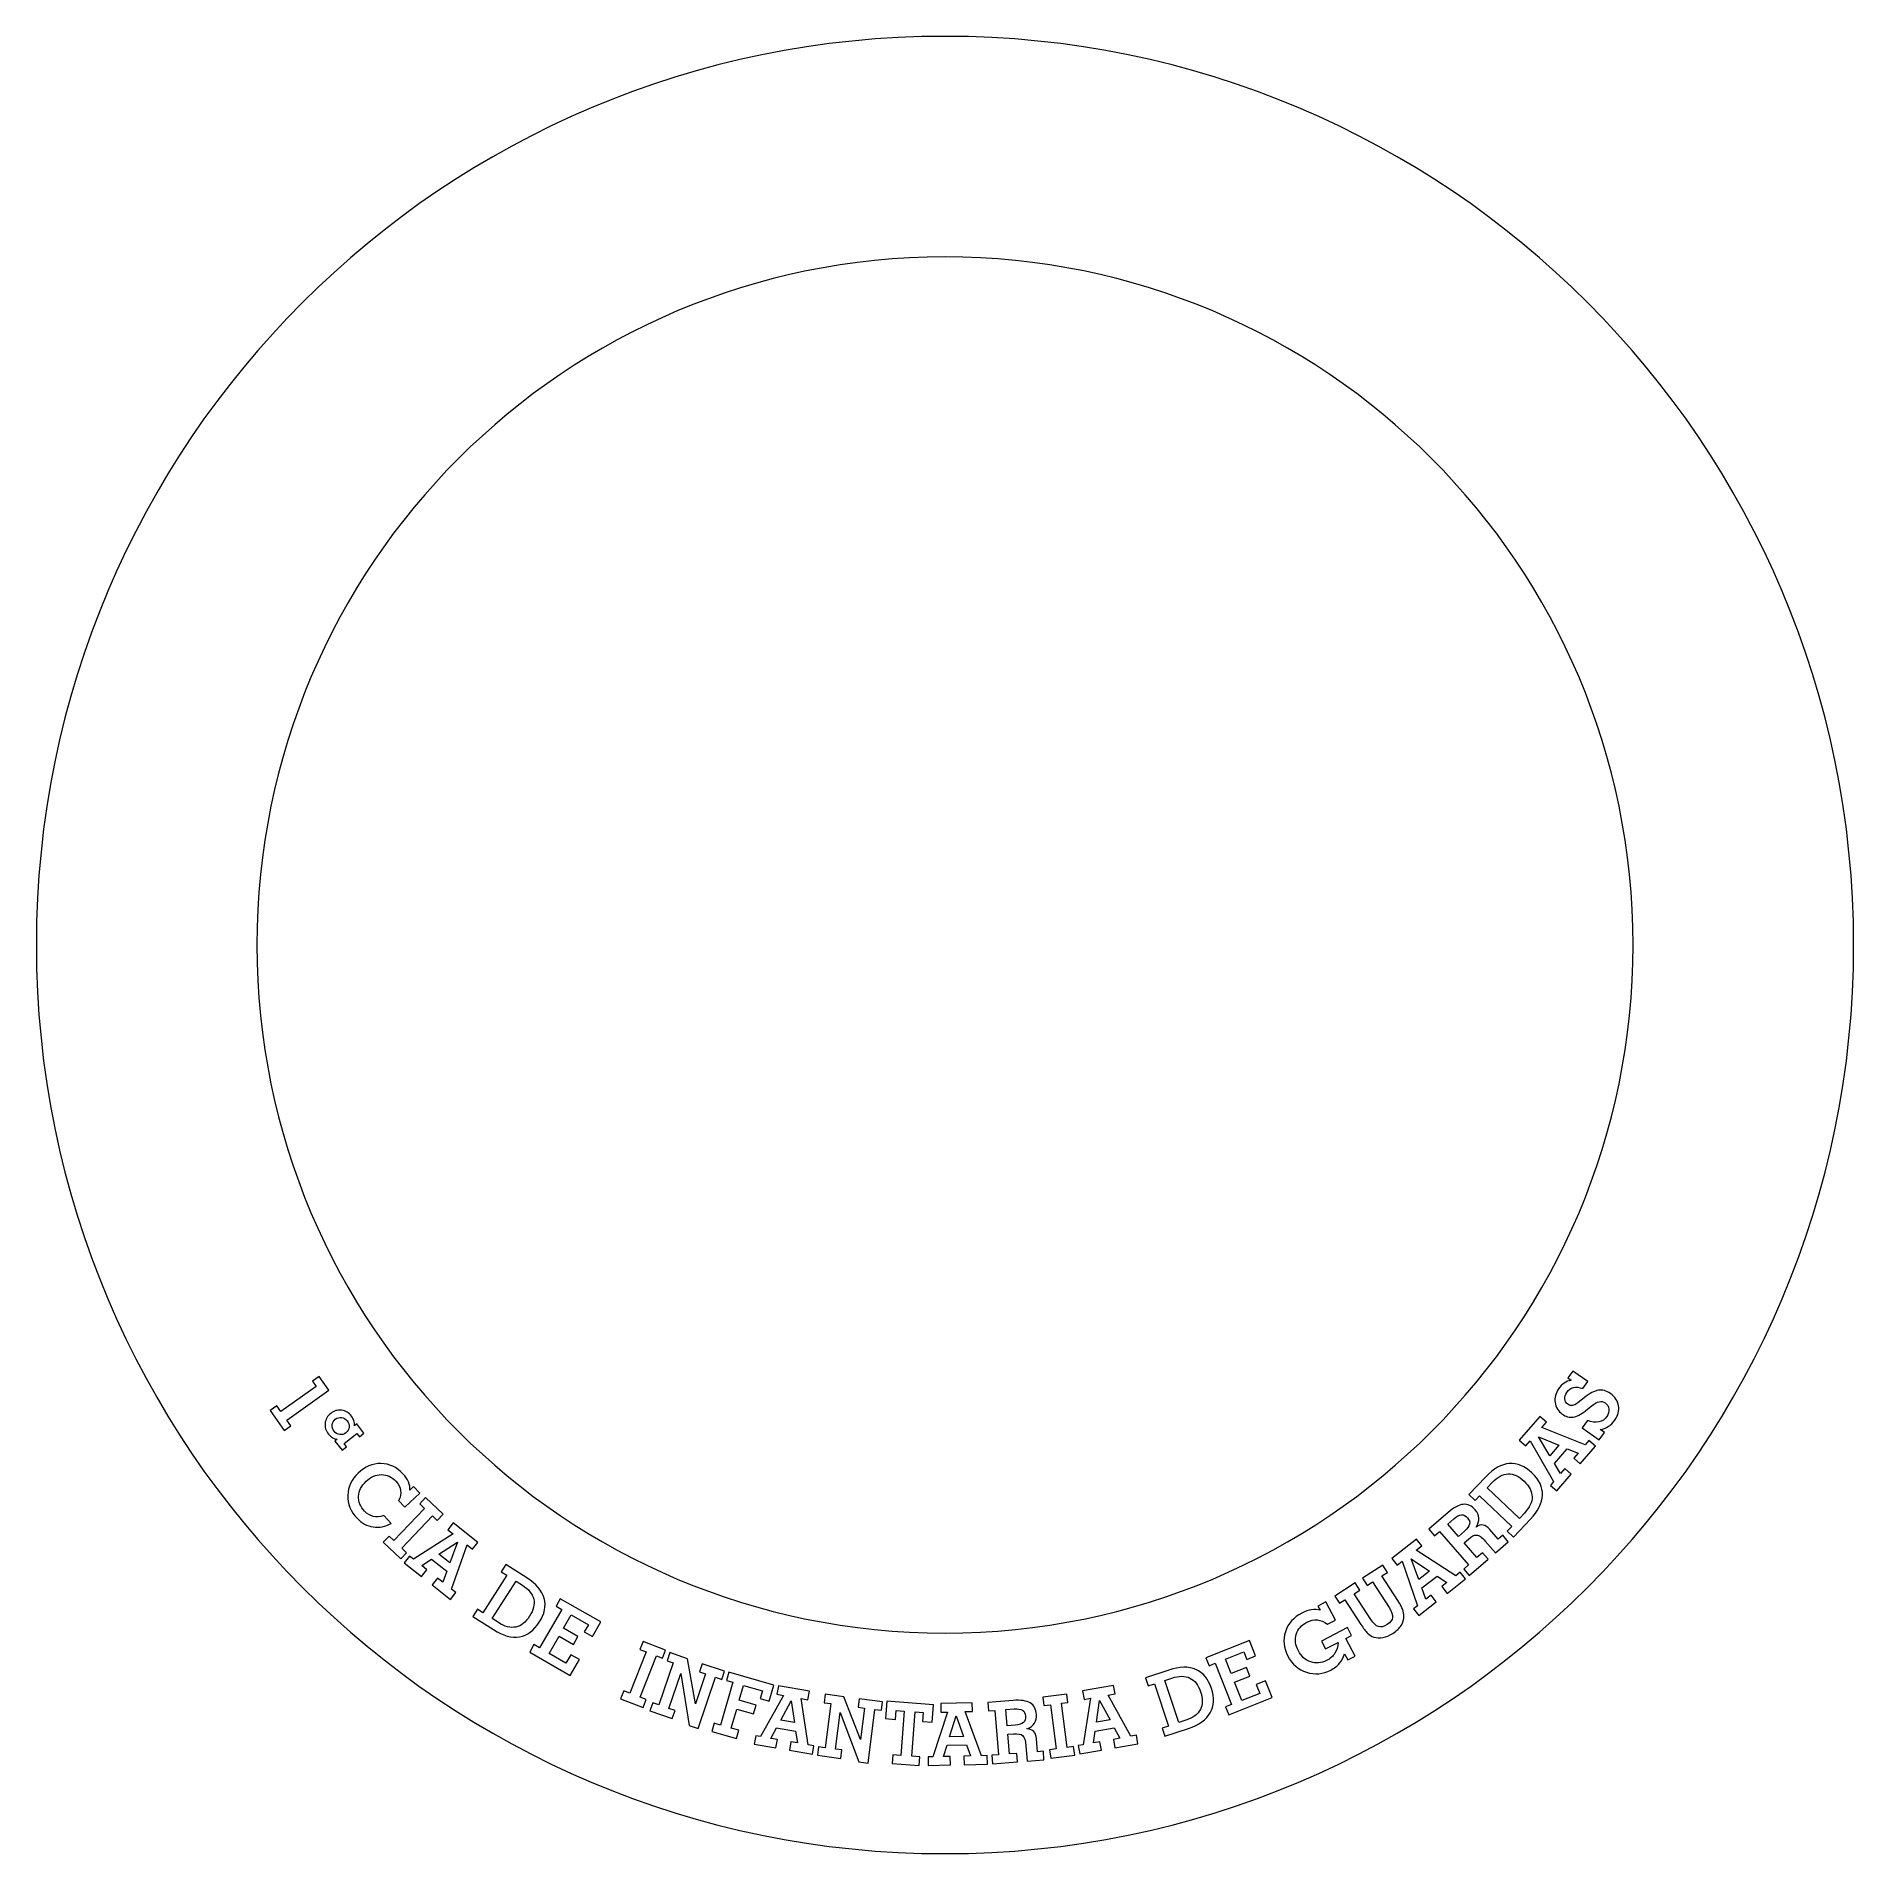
# Model space of a CAD drawing. Header units: millimetres. Extents: x -30 to 30, y -30 to 30.
import ezdxf

# ---------------------------------------------------------------- set-up
doc = ezdxf.new("R2010")
doc.units = ezdxf.units.MM
doc.header["$MEASUREMENT"] = 0
doc.layers.add('Camada 1', color=7, linetype='Continuous')

msp = doc.modelspace()

# ---------------------------------------------------------------- linework, layer by layer
at = {"layer": 'Camada 1', "color": 250, "lineweight": 20}
for points, knots in [([(0, 30), (16.5685, 30), (30, 16.5685), (30, 0), (30, 0), (30, -16.5686), (16.5685, -30), (0, -30), (0, -30), (-16.5685, -30), (-30, -16.5686), (-30, 0), (-30, 0), (-30, 16.5685), (-16.5685, 30), (0, 30)], [0, 0, 0, 0, 0.2, 0.2, 0.2, 0.2, 0.4, 0.4, 0.4, 0.4, 0.6, 0.6, 0.6, 0.6, 1, 1, 1, 1]), ([(0, 22.7174), (12.5464, 22.7174), (22.7174, 12.5464), (22.7174, 0), (22.7174, 0), (22.7174, -12.5464), (12.5464, -22.7174), (0, -22.7174), (0, -22.7174), (-12.5464, -22.7174), (-22.7174, -12.5464), (-22.7174, 0), (-22.7174, 0), (-22.7174, 12.5464), (-12.5464, 22.7174), (0, 22.7174)], [0, 0, 0, 0, 0.2, 0.2, 0.2, 0.2, 0.4, 0.4, 0.4, 0.4, 0.6, 0.6, 0.6, 0.6, 1, 1, 1, 1]), ([(-22.2849, -15.3742), (-22.2849, -15.3742), (-22.0615, -15.216), (-22.0615, -15.216), (-22.0615, -15.216), (-22.0615, -15.216), (-21.9278, -15.4049), (-21.9278, -15.4049), (-21.9278, -15.4049), (-21.9278, -15.4049), (-20.7599, -14.5782), (-20.7599, -14.5782), (-20.7599, -14.5782), (-20.7599, -14.5782), (-20.8842, -14.4027), (-20.8842, -14.4027), (-20.8842, -14.4027), (-20.8842, -14.4027), (-20.6607, -14.2445), (-20.6607, -14.2445), (-20.6607, -14.2445), (-20.6607, -14.2445), (-20.3392, -14.6988), (-20.3392, -14.6988), (-20.3392, -14.6988), (-20.3392, -14.6988), (-21.7305, -15.6836), (-21.7305, -15.6836), (-21.7305, -15.6836), (-21.7305, -15.6836), (-21.5984, -15.8702), (-21.5984, -15.8702), (-21.5984, -15.8702), (-21.5984, -15.8702), (-21.8219, -16.0284), (-21.8219, -16.0284), (-21.8219, -16.0284), (-21.8219, -16.0284), (-22.2849, -15.3742), (-22.2849, -15.3742)], [0, 0, 0, 0, 0.0909091, 0.0909091, 0.0909091, 0.0909091, 0.1818182, 0.1818182, 0.1818182, 0.1818182, 0.2727273, 0.2727273, 0.2727273, 0.2727273, 0.3636364, 0.3636364, 0.3636364, 0.3636364, 0.4545455, 0.4545455, 0.4545455, 0.4545455, 0.5454545, 0.5454545, 0.5454545, 0.5454545, 0.6363636, 0.6363636, 0.6363636, 0.6363636, 0.7272727, 0.7272727, 0.7272727, 0.7272727, 0.8181818, 0.8181818, 0.8181818, 0.8181818, 1, 1, 1, 1]), ([(21.6327, -16.0002), (21.6327, -16.0002), (21.7731, -16.0999), (21.7731, -16.0999), (21.7731, -16.0999), (21.7731, -16.0999), (21.6031, -16.3392), (21.6031, -16.3392), (21.6031, -16.3392), (21.6031, -16.3392), (21.0417, -15.9405), (21.0417, -15.9405), (21.0417, -15.9405), (21.0417, -15.9405), (21.2116, -15.7012), (21.2116, -15.7012), (21.2116, -15.7012), (21.3529, -15.7541), (21.4779, -15.7697), (21.5868, -15.7472), (21.5868, -15.7472), (21.6957, -15.7247), (21.7849, -15.664), (21.8552, -15.565), (21.8552, -15.565), (21.9088, -15.4895), (21.9302, -15.409), (21.919, -15.3231), (21.919, -15.3231), (21.9079, -15.2373), (21.8671, -15.1697), (21.7977, -15.1204), (21.7977, -15.1204), (21.7348, -15.0757), (21.6676, -15.0614), (21.5965, -15.0779), (21.5965, -15.0779), (21.525, -15.0941), (21.4371, -15.1448), (21.3323, -15.2289), (21.3323, -15.2289), (21.3323, -15.2289), (21.1454, -15.38), (21.1454, -15.38), (21.1454, -15.38), (20.9957, -15.5016), (20.86, -15.5708), (20.7383, -15.5877), (20.7383, -15.5877), (20.6164, -15.6043), (20.4974, -15.5712), (20.3804, -15.4881), (20.3804, -15.4881), (20.2454, -15.3923), (20.1664, -15.2647), (20.1435, -15.1053), (20.1435, -15.1053), (20.1201, -14.9456), (20.1593, -14.7945), (20.2604, -14.6523), (20.2604, -14.6523), (20.3148, -14.5756), (20.3768, -14.5135), (20.4473, -14.4654), (20.4473, -14.4654), (20.5174, -14.4172), (20.592, -14.3859), (20.671, -14.3722), (20.671, -14.3722), (20.671, -14.3722), (20.5624, -14.2951), (20.5624, -14.2951), (20.5624, -14.2951), (20.5624, -14.2951), (20.7258, -14.065), (20.7258, -14.065), (20.7258, -14.065), (20.7258, -14.065), (21.2183, -14.4147), (21.2183, -14.4147), (21.2183, -14.4147), (21.2183, -14.4147), (21.0549, -14.6448), (21.0549, -14.6448), (21.0549, -14.6448), (20.9382, -14.6012), (20.8358, -14.5902), (20.7482, -14.611), (20.7482, -14.611), (20.6605, -14.6324), (20.5864, -14.6854), (20.5257, -14.7709), (20.5257, -14.7709), (20.4745, -14.843), (20.4524, -14.9156), (20.4598, -14.9889), (20.4598, -14.9889), (20.4668, -15.0619), (20.5009, -15.1203), (20.5615, -15.1633), (20.5615, -15.1633), (20.6133, -15.2001), (20.6646, -15.2146), (20.7154, -15.2073), (20.7154, -15.2073), (20.7661, -15.2), (20.8278, -15.1678), (20.9006, -15.1098), (20.9006, -15.1098), (20.9006, -15.1098), (21.1008, -14.9497), (21.1008, -14.9497), (21.1008, -14.9497), (21.2858, -14.803), (21.444, -14.7192), (21.5752, -14.6994), (21.5752, -14.6994), (21.7061, -14.6792), (21.8366, -14.7154), (21.9667, -14.8077), (21.9667, -14.8077), (22.122, -14.918), (22.2128, -15.0534), (22.2396, -15.2139), (22.2396, -15.2139), (22.2664, -15.3742), (22.2247, -15.5321), (22.1141, -15.6878), (22.1141, -15.6878), (22.0512, -15.7764), (21.9791, -15.847), (21.898, -15.8995), (21.898, -15.8995), (21.8169, -15.952), (21.7285, -15.9856), (21.6327, -16.0002)], [0, 0, 0, 0, 0.0285714, 0.0285714, 0.0285714, 0.0285714, 0.0571429, 0.0571429, 0.0571429, 0.0571429, 0.0857143, 0.0857143, 0.0857143, 0.0857143, 0.1142857, 0.1142857, 0.1142857, 0.1142857, 0.1428571, 0.1428571, 0.1428571, 0.1428571, 0.1714286, 0.1714286, 0.1714286, 0.1714286, 0.2, 0.2, 0.2, 0.2, 0.2285714, 0.2285714, 0.2285714, 0.2285714, 0.2571429, 0.2571429, 0.2571429, 0.2571429, 0.2857143, 0.2857143, 0.2857143, 0.2857143, 0.3142857, 0.3142857, 0.3142857, 0.3142857, 0.3428571, 0.3428571, 0.3428571, 0.3428571, 0.3714286, 0.3714286, 0.3714286, 0.3714286, 0.4, 0.4, 0.4, 0.4, 0.4285714, 0.4285714, 0.4285714, 0.4285714, 0.4571429, 0.4571429, 0.4571429, 0.4571429, 0.4857143, 0.4857143, 0.4857143, 0.4857143, 0.5142857, 0.5142857, 0.5142857, 0.5142857, 0.5428571, 0.5428571, 0.5428571, 0.5428571, 0.5714286, 0.5714286, 0.5714286, 0.5714286, 0.6, 0.6, 0.6, 0.6, 0.6285714, 0.6285714, 0.6285714, 0.6285714, 0.6571429, 0.6571429, 0.6571429, 0.6571429, 0.6857143, 0.6857143, 0.6857143, 0.6857143, 0.7142857, 0.7142857, 0.7142857, 0.7142857, 0.7428571, 0.7428571, 0.7428571, 0.7428571, 0.7714286, 0.7714286, 0.7714286, 0.7714286, 0.8, 0.8, 0.8, 0.8, 0.8285714, 0.8285714, 0.8285714, 0.8285714, 0.8571429, 0.8571429, 0.8571429, 0.8571429, 0.8857143, 0.8857143, 0.8857143, 0.8857143, 0.9142857, 0.9142857, 0.9142857, 0.9142857, 0.9428571, 0.9428571, 0.9428571, 0.9428571, 1, 1, 1, 1]), ([(-19.8417, -16.4562), (-19.8417, -16.4562), (-19.7563, -16.565), (-19.7563, -16.565), (-19.7563, -16.565), (-19.7563, -16.565), (-19.9073, -16.6836), (-19.9073, -16.6836), (-19.9073, -16.6836), (-19.9073, -16.6836), (-20.1443, -16.3817), (-20.1443, -16.3817), (-20.1443, -16.3817), (-20.1443, -16.3817), (-20.0662, -16.3204), (-20.0662, -16.3204), (-20.0662, -16.3204), (-20.1229, -16.3122), (-20.1757, -16.2944), (-20.2245, -16.2659), (-20.2245, -16.2659), (-20.2731, -16.2375), (-20.3157, -16.1999), (-20.3526, -16.1529), (-20.3526, -16.1529), (-20.442, -16.039), (-20.4804, -15.9171), (-20.4667, -15.7874), (-20.4667, -15.7874), (-20.4535, -15.6581), (-20.3916, -15.5496), (-20.2809, -15.4627), (-20.2809, -15.4627), (-20.1733, -15.3782), (-20.0537, -15.3447), (-19.9225, -15.3625), (-19.9225, -15.3625), (-19.7909, -15.38), (-19.6815, -15.4447), (-19.5935, -15.5568), (-19.5935, -15.5568), (-19.5577, -15.6023), (-19.5318, -15.6514), (-19.5157, -15.7045), (-19.5157, -15.7045), (-19.5, -15.7574), (-19.4944, -15.8139), (-19.4984, -15.8745), (-19.4984, -15.8745), (-19.4984, -15.8745), (-19.4207, -15.8135), (-19.4207, -15.8135), (-19.4207, -15.8135), (-19.4207, -15.8135), (-19.1836, -16.1154), (-19.1836, -16.1154), (-19.1836, -16.1154), (-19.1836, -16.1154), (-19.3346, -16.2339), (-19.3346, -16.2339), (-19.3346, -16.2339), (-19.3346, -16.2339), (-19.42, -16.1251), (-19.42, -16.1251), (-19.42, -16.1251), (-19.42, -16.1251), (-19.8417, -16.4562), (-19.8417, -16.4562)], [0, 0, 0, 0, 0.0555556, 0.0555556, 0.0555556, 0.0555556, 0.1111111, 0.1111111, 0.1111111, 0.1111111, 0.1666667, 0.1666667, 0.1666667, 0.1666667, 0.2222222, 0.2222222, 0.2222222, 0.2222222, 0.2777778, 0.2777778, 0.2777778, 0.2777778, 0.3333333, 0.3333333, 0.3333333, 0.3333333, 0.3888889, 0.3888889, 0.3888889, 0.3888889, 0.4444444, 0.4444444, 0.4444444, 0.4444444, 0.5, 0.5, 0.5, 0.5, 0.5555556, 0.5555556, 0.5555556, 0.5555556, 0.6111111, 0.6111111, 0.6111111, 0.6111111, 0.6666667, 0.6666667, 0.6666667, 0.6666667, 0.7222222, 0.7222222, 0.7222222, 0.7222222, 0.7777778, 0.7777778, 0.7777778, 0.7777778, 0.8333333, 0.8333333, 0.8333333, 0.8333333, 0.8888889, 0.8888889, 0.8888889, 0.8888889, 1, 1, 1, 1]), ([(-20.129, -15.6592), (-20.1927, -15.7092), (-20.2286, -15.7708), (-20.236, -15.8436), (-20.236, -15.8436), (-20.2438, -15.9168), (-20.2213, -15.9865), (-20.1691, -16.053), (-20.1691, -16.053), (-20.12, -16.1156), (-20.0581, -16.1525), (-19.9836, -16.1628), (-19.9836, -16.1628), (-19.9095, -16.1734), (-19.8412, -16.1545), (-19.7787, -16.1054), (-19.7787, -16.1054), (-19.7159, -16.0561), (-19.6809, -15.9939), (-19.6736, -15.9194), (-19.6736, -15.9194), (-19.666, -15.8446), (-19.6872, -15.7757), (-19.7363, -15.7132), (-19.7363, -15.7132), (-19.7891, -15.6459), (-19.8515, -15.6076), (-19.9233, -15.5975), (-19.9233, -15.5975), (-19.9955, -15.5878), (-20.0643, -15.6084), (-20.129, -15.6592)], [0, 0, 0, 0, 0.1111111, 0.1111111, 0.1111111, 0.1111111, 0.2222222, 0.2222222, 0.2222222, 0.2222222, 0.3333333, 0.3333333, 0.3333333, 0.3333333, 0.4444444, 0.4444444, 0.4444444, 0.4444444, 0.5555556, 0.5555556, 0.5555556, 0.5555556, 0.6666667, 0.6666667, 0.6666667, 0.6666667, 0.7777778, 0.7777778, 0.7777778, 0.7777778, 1, 1, 1, 1]), ([(20.3209, -17.4529), (20.3209, -17.4529), (20.4625, -17.2892), (20.4625, -17.2892), (20.4625, -17.2892), (20.4625, -17.2892), (20.6759, -17.4739), (20.6759, -17.4739), (20.6759, -17.4739), (20.6759, -17.4739), (20.1998, -18.0242), (20.1998, -18.0242), (20.1998, -18.0242), (20.1998, -18.0242), (19.9864, -17.8396), (19.9864, -17.8396), (19.9864, -17.8396), (19.9864, -17.8396), (20.092, -17.7175), (20.092, -17.7175), (20.092, -17.7175), (20.092, -17.7175), (19.3174, -16.3697), (19.3174, -16.3697), (19.3174, -16.3697), (19.3174, -16.3697), (19.174, -16.5354), (19.174, -16.5354), (19.174, -16.5354), (19.174, -16.5354), (18.9606, -16.3508), (18.9606, -16.3508), (18.9606, -16.3508), (18.9606, -16.3508), (19.6412, -15.564), (19.6412, -15.564), (19.6412, -15.564), (19.6412, -15.564), (19.8547, -15.7486), (19.8547, -15.7486), (19.8547, -15.7486), (19.8547, -15.7486), (19.7015, -15.9257), (19.7015, -15.9257), (19.7015, -15.9257), (19.7015, -15.9257), (21.1404, -16.5055), (21.1404, -16.5055), (21.1404, -16.5055), (21.1404, -16.5055), (21.2622, -16.3646), (21.2622, -16.3646), (21.2622, -16.3646), (21.2622, -16.3646), (21.4757, -16.5493), (21.4757, -16.5493), (21.4757, -16.5493), (21.4757, -16.5493), (20.9716, -17.132), (20.9716, -17.132), (20.9716, -17.132), (20.9716, -17.132), (20.7582, -16.9474), (20.7582, -16.9474), (20.7582, -16.9474), (20.7582, -16.9474), (20.9007, -16.7827), (20.9007, -16.7827), (20.9007, -16.7827), (20.9007, -16.7827), (20.5401, -16.6344), (20.5401, -16.6344), (20.5401, -16.6344), (20.5401, -16.6344), (20.1225, -17.1171), (20.1225, -17.1171), (20.1225, -17.1171), (20.1225, -17.1171), (20.3209, -17.4529), (20.3209, -17.4529)], [0, 0, 0, 0, 0.047619, 0.047619, 0.047619, 0.047619, 0.0952381, 0.0952381, 0.0952381, 0.0952381, 0.1428571, 0.1428571, 0.1428571, 0.1428571, 0.1904762, 0.1904762, 0.1904762, 0.1904762, 0.2380952, 0.2380952, 0.2380952, 0.2380952, 0.2857143, 0.2857143, 0.2857143, 0.2857143, 0.3333333, 0.3333333, 0.3333333, 0.3333333, 0.3809524, 0.3809524, 0.3809524, 0.3809524, 0.4285714, 0.4285714, 0.4285714, 0.4285714, 0.4761905, 0.4761905, 0.4761905, 0.4761905, 0.5238095, 0.5238095, 0.5238095, 0.5238095, 0.5714286, 0.5714286, 0.5714286, 0.5714286, 0.6190476, 0.6190476, 0.6190476, 0.6190476, 0.6666667, 0.6666667, 0.6666667, 0.6666667, 0.7142857, 0.7142857, 0.7142857, 0.7142857, 0.7619048, 0.7619048, 0.7619048, 0.7619048, 0.8095238, 0.8095238, 0.8095238, 0.8095238, 0.8571429, 0.8571429, 0.8571429, 0.8571429, 0.9047619, 0.9047619, 0.9047619, 0.9047619, 1, 1, 1, 1]), ([(19.966, -16.8667), (19.966, -16.8667), (20.267, -16.5188), (20.267, -16.5188), (20.267, -16.5188), (20.267, -16.5188), (19.5962, -16.2409), (19.5962, -16.2409), (19.5962, -16.2409), (19.5962, -16.2409), (19.966, -16.8667), (19.966, -16.8667)], [0, 0, 0, 0, 0.25, 0.25, 0.25, 0.25, 0.5, 0.5, 0.5, 0.5, 1, 1, 1, 1]), ([(-18.0412, -18.3445), (-17.9811, -18.2317), (-17.9584, -18.1198), (-17.9729, -18.0096), (-17.9729, -18.0096), (-17.9877, -17.8991), (-18.0388, -17.7984), (-18.1263, -17.7064), (-18.1263, -17.7064), (-18.2671, -17.5584), (-18.4282, -17.4845), (-18.6092, -17.4847), (-18.6092, -17.4847), (-18.7905, -17.4844), (-18.9594, -17.5587), (-19.1151, -17.7068), (-19.1151, -17.7068), (-19.2702, -17.8543), (-19.3522, -18.0185), (-19.361, -18.199), (-19.361, -18.199), (-19.3699, -18.3801), (-19.3041, -18.5441), (-19.1635, -18.692), (-19.1635, -18.692), (-19.0763, -18.7837), (-18.9819, -18.8413), (-18.8807, -18.8651), (-18.8807, -18.8651), (-18.7795, -18.889), (-18.6624, -18.8803), (-18.5287, -18.8394), (-18.5287, -18.8394), (-18.5287, -18.8394), (-18.2856, -19.095), (-18.2856, -19.095), (-18.2856, -19.095), (-18.4786, -19.2027), (-18.6769, -19.2412), (-18.8794, -19.2113), (-18.8794, -19.2113), (-19.0826, -19.1812), (-19.2599, -19.0862), (-19.4113, -18.927), (-19.4113, -18.927), (-19.6219, -18.7055), (-19.7238, -18.453), (-19.7163, -18.1701), (-19.7163, -18.1701), (-19.7092, -17.8875), (-19.5952, -17.6415), (-19.3758, -17.4328), (-19.3758, -17.4328), (-19.1515, -17.2195), (-18.9007, -17.1153), (-18.6237, -17.1206), (-18.6237, -17.1206), (-18.3463, -17.1262), (-18.1046, -17.2377), (-17.8971, -17.4559), (-17.8971, -17.4559), (-17.8141, -17.5432), (-17.7532, -17.6332), (-17.7136, -17.7266), (-17.7136, -17.7266), (-17.6747, -17.8201), (-17.6593, -17.9107), (-17.6683, -17.9989), (-17.6683, -17.9989), (-17.6683, -17.9989), (-17.5504, -17.8778), (-17.5504, -17.8778), (-17.5504, -17.8778), (-17.5504, -17.8778), (-17.3423, -18.0966), (-17.3423, -18.0966), (-17.3423, -18.0966), (-17.3423, -18.0966), (-17.8331, -18.5634), (-17.8331, -18.5634), (-17.8331, -18.5634), (-17.8331, -18.5634), (-18.0412, -18.3445), (-18.0412, -18.3445)], [0, 0, 0, 0, 0.0454545, 0.0454545, 0.0454545, 0.0454545, 0.0909091, 0.0909091, 0.0909091, 0.0909091, 0.1363636, 0.1363636, 0.1363636, 0.1363636, 0.1818182, 0.1818182, 0.1818182, 0.1818182, 0.2272727, 0.2272727, 0.2272727, 0.2272727, 0.2727273, 0.2727273, 0.2727273, 0.2727273, 0.3181818, 0.3181818, 0.3181818, 0.3181818, 0.3636364, 0.3636364, 0.3636364, 0.3636364, 0.4090909, 0.4090909, 0.4090909, 0.4090909, 0.4545455, 0.4545455, 0.4545455, 0.4545455, 0.5, 0.5, 0.5, 0.5, 0.5454545, 0.5454545, 0.5454545, 0.5454545, 0.5909091, 0.5909091, 0.5909091, 0.5909091, 0.6363636, 0.6363636, 0.6363636, 0.6363636, 0.6818182, 0.6818182, 0.6818182, 0.6818182, 0.7272727, 0.7272727, 0.7272727, 0.7272727, 0.7727273, 0.7727273, 0.7727273, 0.7727273, 0.8181818, 0.8181818, 0.8181818, 0.8181818, 0.8636364, 0.8636364, 0.8636364, 0.8636364, 0.9090909, 0.9090909, 0.9090909, 0.9090909, 1, 1, 1, 1]), ([(17.8568, -17.5554), (18.1132, -17.2858), (18.3714, -17.1406), (18.6311, -17.1195), (18.6311, -17.1195), (18.8904, -17.0988), (19.1399, -17.2024), (19.3791, -17.43), (19.3791, -17.43), (19.618, -17.6572), (19.7335, -17.9009), (19.7257, -18.1608), (19.7257, -18.1608), (19.7176, -18.4213), (19.5854, -18.6864), (19.329, -18.9559), (19.329, -18.9559), (19.329, -18.9559), (18.7669, -19.5468), (18.7669, -19.5468), (18.7669, -19.5468), (18.7669, -19.5468), (18.5624, -19.3523), (18.5624, -19.3523), (18.5624, -19.3523), (18.5624, -19.3523), (18.7122, -19.1949), (18.7122, -19.1949), (18.7122, -19.1949), (18.7122, -19.1949), (17.6489, -18.1833), (17.6489, -18.1833), (17.6489, -18.1833), (17.6489, -18.1833), (17.4991, -18.3408), (17.4991, -18.3408), (17.4991, -18.3408), (17.4991, -18.3408), (17.2947, -18.1463), (17.2947, -18.1463), (17.2947, -18.1463), (17.2947, -18.1463), (17.8568, -17.5554), (17.8568, -17.5554)], [0, 0, 0, 0, 0.0833333, 0.0833333, 0.0833333, 0.0833333, 0.1666667, 0.1666667, 0.1666667, 0.1666667, 0.25, 0.25, 0.25, 0.25, 0.3333333, 0.3333333, 0.3333333, 0.3333333, 0.4166667, 0.4166667, 0.4166667, 0.4166667, 0.5, 0.5, 0.5, 0.5, 0.5833333, 0.5833333, 0.5833333, 0.5833333, 0.6666667, 0.6666667, 0.6666667, 0.6666667, 0.75, 0.75, 0.75, 0.75, 0.8333333, 0.8333333, 0.8333333, 0.8333333, 1, 1, 1, 1]), ([(17.8998, -17.9196), (17.8998, -17.9196), (18.9631, -18.9312), (18.9631, -18.9312), (18.9631, -18.9312), (18.9631, -18.9312), (19.132, -18.7536), (19.132, -18.7536), (19.132, -18.7536), (19.3025, -18.5744), (19.3866, -18.3959), (19.3844, -18.2173), (19.3844, -18.2173), (19.382, -18.0391), (19.2942, -17.8672), (19.1204, -17.7019), (19.1204, -17.7019), (18.9463, -17.5362), (18.7699, -17.4568), (18.5918, -17.4633), (18.5918, -17.4633), (18.4133, -17.47), (18.2392, -17.5628), (18.0687, -17.742), (18.0687, -17.742), (18.0687, -17.742), (17.8998, -17.9196), (17.8998, -17.9196)], [0, 0, 0, 0, 0.125, 0.125, 0.125, 0.125, 0.25, 0.25, 0.25, 0.25, 0.375, 0.375, 0.375, 0.375, 0.5, 0.5, 0.5, 0.5, 0.625, 0.625, 0.625, 0.625, 0.75, 0.75, 0.75, 0.75, 1, 1, 1, 1]), ([(-17.9316, -19.914), (-17.9316, -19.914), (-17.7741, -20.0637), (-17.7741, -20.0637), (-17.7741, -20.0637), (-17.7741, -20.0637), (-17.9687, -20.2682), (-17.9687, -20.2682), (-17.9687, -20.2682), (-17.9687, -20.2682), (-18.5472, -19.7178), (-18.5472, -19.7178), (-18.5472, -19.7178), (-18.5472, -19.7178), (-18.3527, -19.5133), (-18.3527, -19.5133), (-18.3527, -19.5133), (-18.3527, -19.5133), (-18.1953, -19.6631), (-18.1953, -19.6631), (-18.1953, -19.6631), (-18.1953, -19.6631), (-17.1837, -18.5998), (-17.1837, -18.5998), (-17.1837, -18.5998), (-17.1837, -18.5998), (-17.3412, -18.45), (-17.3412, -18.45), (-17.3412, -18.45), (-17.3412, -18.45), (-17.1467, -18.2456), (-17.1467, -18.2456), (-17.1467, -18.2456), (-17.1467, -18.2456), (-16.5681, -18.796), (-16.5681, -18.796), (-16.5681, -18.796), (-16.5681, -18.796), (-16.7626, -19.0005), (-16.7626, -19.0005), (-16.7626, -19.0005), (-16.7626, -19.0005), (-16.92, -18.8507), (-16.92, -18.8507), (-16.92, -18.8507), (-16.92, -18.8507), (-17.9316, -19.914), (-17.9316, -19.914)], [0, 0, 0, 0, 0.0769231, 0.0769231, 0.0769231, 0.0769231, 0.1538462, 0.1538462, 0.1538462, 0.1538462, 0.2307692, 0.2307692, 0.2307692, 0.2307692, 0.3076923, 0.3076923, 0.3076923, 0.3076923, 0.3846154, 0.3846154, 0.3846154, 0.3846154, 0.4615385, 0.4615385, 0.4615385, 0.4615385, 0.5384615, 0.5384615, 0.5384615, 0.5384615, 0.6153846, 0.6153846, 0.6153846, 0.6153846, 0.6923077, 0.6923077, 0.6923077, 0.6923077, 0.7692308, 0.7692308, 0.7692308, 0.7692308, 0.8461538, 0.8461538, 0.8461538, 0.8461538, 1, 1, 1, 1]), ([(17.5635, -20.2275), (17.5635, -20.2275), (17.7488, -20.0663), (17.7488, -20.0663), (17.7488, -20.0663), (17.7488, -20.0663), (17.934, -20.2792), (17.934, -20.2792), (17.934, -20.2792), (17.934, -20.2792), (17.3102, -20.822), (17.3102, -20.822), (17.3102, -20.822), (17.3102, -20.822), (17.1249, -20.6091), (17.1249, -20.6091), (17.1249, -20.6091), (17.1249, -20.6091), (17.2889, -20.4664), (17.2889, -20.4664), (17.2889, -20.4664), (17.2889, -20.4664), (16.3256, -19.3592), (16.3256, -19.3592), (16.3256, -19.3592), (16.3256, -19.3592), (16.1617, -19.5018), (16.1617, -19.5018), (16.1617, -19.5018), (16.1617, -19.5018), (15.9765, -19.2889), (15.9765, -19.2889), (15.9765, -19.2889), (15.9765, -19.2889), (16.6085, -18.7391), (16.6085, -18.7391), (16.6085, -18.7391), (16.8012, -18.5714), (16.9692, -18.4808), (17.1129, -18.4674), (17.1129, -18.4674), (17.2565, -18.4541), (17.3869, -18.5152), (17.5051, -18.6511), (17.5051, -18.6511), (17.5786, -18.7356), (17.6181, -18.8247), (17.6233, -18.9181), (17.6233, -18.9181), (17.6285, -19.0114), (17.5998, -19.1117), (17.5377, -19.2181), (17.5377, -19.2181), (17.6237, -19.1615), (17.7022, -19.1393), (17.7724, -19.1518), (17.7724, -19.1518), (17.8429, -19.164), (17.9143, -19.2117), (17.9868, -19.295), (17.9868, -19.295), (17.9868, -19.295), (18.2662, -19.6162), (18.2662, -19.6162), (18.2662, -19.6162), (18.2662, -19.6162), (18.4131, -19.4884), (18.4131, -19.4884), (18.4131, -19.4884), (18.4131, -19.4884), (18.5983, -19.7013), (18.5983, -19.7013), (18.5983, -19.7013), (18.5983, -19.7013), (18.1746, -20.0699), (18.1746, -20.0699), (18.1746, -20.0699), (18.1746, -20.0699), (17.8394, -19.6845), (17.8394, -19.6845), (17.8394, -19.6845), (17.7242, -19.5521), (17.6289, -19.4835), (17.5542, -19.4794), (17.5542, -19.4794), (17.4795, -19.4752), (17.388, -19.5198), (17.2802, -19.6137), (17.2802, -19.6137), (17.2802, -19.6137), (17.1375, -19.7378), (17.1375, -19.7378), (17.1375, -19.7378), (17.1375, -19.7378), (17.5635, -20.2275), (17.5635, -20.2275)], [0, 0, 0, 0, 0.04, 0.04, 0.04, 0.04, 0.08, 0.08, 0.08, 0.08, 0.12, 0.12, 0.12, 0.12, 0.16, 0.16, 0.16, 0.16, 0.2, 0.2, 0.2, 0.2, 0.24, 0.24, 0.24, 0.24, 0.28, 0.28, 0.28, 0.28, 0.32, 0.32, 0.32, 0.32, 0.36, 0.36, 0.36, 0.36, 0.4, 0.4, 0.4, 0.4, 0.44, 0.44, 0.44, 0.44, 0.48, 0.48, 0.48, 0.48, 0.52, 0.52, 0.52, 0.52, 0.56, 0.56, 0.56, 0.56, 0.6, 0.6, 0.6, 0.6, 0.64, 0.64, 0.64, 0.64, 0.68, 0.68, 0.68, 0.68, 0.72, 0.72, 0.72, 0.72, 0.76, 0.76, 0.76, 0.76, 0.8, 0.8, 0.8, 0.8, 0.84, 0.84, 0.84, 0.84, 0.88, 0.88, 0.88, 0.88, 0.92, 0.92, 0.92, 0.92, 1, 1, 1, 1]), ([(-17.278, -20.49), (-17.278, -20.49), (-17.1082, -20.6242), (-17.1082, -20.6242), (-17.1082, -20.6242), (-17.1082, -20.6242), (-17.2832, -20.8456), (-17.2832, -20.8456), (-17.2832, -20.8456), (-17.2832, -20.8456), (-17.8541, -20.3943), (-17.8541, -20.3943), (-17.8541, -20.3943), (-17.8541, -20.3943), (-17.6791, -20.1729), (-17.6791, -20.1729), (-17.6791, -20.1729), (-17.6791, -20.1729), (-17.5524, -20.273), (-17.5524, -20.273), (-17.5524, -20.273), (-17.5524, -20.273), (-16.2401, -19.4397), (-16.2401, -19.4397), (-16.2401, -19.4397), (-16.2401, -19.4397), (-16.4121, -19.3038), (-16.4121, -19.3038), (-16.4121, -19.3038), (-16.4121, -19.3038), (-16.237, -19.0824), (-16.237, -19.0824), (-16.237, -19.0824), (-16.237, -19.0824), (-15.4209, -19.7276), (-15.4209, -19.7276), (-15.4209, -19.7276), (-15.4209, -19.7276), (-15.5959, -19.949), (-15.5959, -19.949), (-15.5959, -19.949), (-15.5959, -19.949), (-15.7796, -19.8037), (-15.7796, -19.8037), (-15.7796, -19.8037), (-15.7796, -19.8037), (-16.2953, -21.2668), (-16.2953, -21.2668), (-16.2953, -21.2668), (-16.2953, -21.2668), (-16.1492, -21.3824), (-16.1492, -21.3824), (-16.1492, -21.3824), (-16.1492, -21.3824), (-16.3242, -21.6038), (-16.3242, -21.6038), (-16.3242, -21.6038), (-16.3242, -21.6038), (-16.9286, -21.1259), (-16.9286, -21.1259), (-16.9286, -21.1259), (-16.9286, -21.1259), (-16.7536, -20.9046), (-16.7536, -20.9046), (-16.7536, -20.9046), (-16.7536, -20.9046), (-16.5828, -21.0396), (-16.5828, -21.0396), (-16.5828, -21.0396), (-16.5828, -21.0396), (-16.4505, -20.6729), (-16.4505, -20.6729), (-16.4505, -20.6729), (-16.4505, -20.6729), (-16.9513, -20.277), (-16.9513, -20.277), (-16.9513, -20.277), (-16.9513, -20.277), (-17.278, -20.49), (-17.278, -20.49)], [0, 0, 0, 0, 0.047619, 0.047619, 0.047619, 0.047619, 0.0952381, 0.0952381, 0.0952381, 0.0952381, 0.1428571, 0.1428571, 0.1428571, 0.1428571, 0.1904762, 0.1904762, 0.1904762, 0.1904762, 0.2380952, 0.2380952, 0.2380952, 0.2380952, 0.2857143, 0.2857143, 0.2857143, 0.2857143, 0.3333333, 0.3333333, 0.3333333, 0.3333333, 0.3809524, 0.3809524, 0.3809524, 0.3809524, 0.4285714, 0.4285714, 0.4285714, 0.4285714, 0.4761905, 0.4761905, 0.4761905, 0.4761905, 0.5238095, 0.5238095, 0.5238095, 0.5238095, 0.5714286, 0.5714286, 0.5714286, 0.5714286, 0.6190476, 0.6190476, 0.6190476, 0.6190476, 0.6666667, 0.6666667, 0.6666667, 0.6666667, 0.7142857, 0.7142857, 0.7142857, 0.7142857, 0.7619048, 0.7619048, 0.7619048, 0.7619048, 0.8095238, 0.8095238, 0.8095238, 0.8095238, 0.8571429, 0.8571429, 0.8571429, 0.8571429, 0.9047619, 0.9047619, 0.9047619, 0.9047619, 1, 1, 1, 1]), ([(16.6003, -19.1203), (16.6003, -19.1203), (16.9523, -19.5249), (16.9523, -19.5249), (16.9523, -19.5249), (16.9523, -19.5249), (17.1532, -19.3501), (17.1532, -19.3501), (17.1532, -19.3501), (17.2486, -19.2671), (17.3039, -19.1909), (17.3187, -19.1213), (17.3187, -19.1213), (17.3336, -19.0516), (17.3104, -18.9819), (17.2493, -18.9117), (17.2493, -18.9117), (17.1879, -18.841), (17.1218, -18.8082), (17.0507, -18.8132), (17.0507, -18.8132), (16.9797, -18.8183), (16.8966, -18.8625), (16.8012, -18.9455), (16.8012, -18.9455), (16.8012, -18.9455), (16.6003, -19.1203), (16.6003, -19.1203)], [0, 0, 0, 0, 0.125, 0.125, 0.125, 0.125, 0.25, 0.25, 0.25, 0.25, 0.375, 0.375, 0.375, 0.375, 0.5, 0.5, 0.5, 0.5, 0.625, 0.625, 0.625, 0.625, 0.75, 0.75, 0.75, 0.75, 1, 1, 1, 1]), ([(-16.708, -20.1096), (-16.708, -20.1096), (-16.3471, -20.3949), (-16.3471, -20.3949), (-16.3471, -20.3949), (-16.3471, -20.3949), (-16.0991, -19.7125), (-16.0991, -19.7125), (-16.0991, -19.7125), (-16.0991, -19.7125), (-16.708, -20.1096), (-16.708, -20.1096)], [0, 0, 0, 0, 0.25, 0.25, 0.25, 0.25, 0.5, 0.5, 0.5, 0.5, 1, 1, 1, 1]), ([(15.8756, -21.5965), (15.8756, -21.5965), (16.0458, -21.4629), (16.0458, -21.4629), (16.0458, -21.4629), (16.0458, -21.4629), (16.2201, -21.6849), (16.2201, -21.6849), (16.2201, -21.6849), (16.2201, -21.6849), (15.6477, -22.1342), (15.6477, -22.1342), (15.6477, -22.1342), (15.6477, -22.1342), (15.4734, -21.9123), (15.4734, -21.9123), (15.4734, -21.9123), (15.4734, -21.9123), (15.6004, -21.8126), (15.6004, -21.8126), (15.6004, -21.8126), (15.6004, -21.8126), (15.0973, -20.3417), (15.0973, -20.3417), (15.0973, -20.3417), (15.0973, -20.3417), (14.9249, -20.4771), (14.9249, -20.4771), (14.9249, -20.4771), (14.9249, -20.4771), (14.7506, -20.2551), (14.7506, -20.2551), (14.7506, -20.2551), (14.7506, -20.2551), (15.569, -19.6126), (15.569, -19.6126), (15.569, -19.6126), (15.569, -19.6126), (15.7432, -19.8346), (15.7432, -19.8346), (15.7432, -19.8346), (15.7432, -19.8346), (15.559, -19.9792), (15.559, -19.9792), (15.559, -19.9792), (15.559, -19.9792), (16.8608, -20.823), (16.8608, -20.823), (16.8608, -20.823), (16.8608, -20.823), (17.0073, -20.7079), (17.0073, -20.7079), (17.0073, -20.7079), (17.0073, -20.7079), (17.1816, -20.9299), (17.1816, -20.9299), (17.1816, -20.9299), (17.1816, -20.9299), (16.5756, -21.4057), (16.5756, -21.4057), (16.5756, -21.4057), (16.5756, -21.4057), (16.4013, -21.1838), (16.4013, -21.1838), (16.4013, -21.1838), (16.4013, -21.1838), (16.5726, -21.0493), (16.5726, -21.0493), (16.5726, -21.0493), (16.5726, -21.0493), (16.247, -20.8349), (16.247, -20.8349), (16.247, -20.8349), (16.247, -20.8349), (15.745, -21.2291), (15.745, -21.2291), (15.745, -21.2291), (15.745, -21.2291), (15.8756, -21.5965), (15.8756, -21.5965)], [0, 0, 0, 0, 0.047619, 0.047619, 0.047619, 0.047619, 0.0952381, 0.0952381, 0.0952381, 0.0952381, 0.1428571, 0.1428571, 0.1428571, 0.1428571, 0.1904762, 0.1904762, 0.1904762, 0.1904762, 0.2380952, 0.2380952, 0.2380952, 0.2380952, 0.2857143, 0.2857143, 0.2857143, 0.2857143, 0.3333333, 0.3333333, 0.3333333, 0.3333333, 0.3809524, 0.3809524, 0.3809524, 0.3809524, 0.4285714, 0.4285714, 0.4285714, 0.4285714, 0.4761905, 0.4761905, 0.4761905, 0.4761905, 0.5238095, 0.5238095, 0.5238095, 0.5238095, 0.5714286, 0.5714286, 0.5714286, 0.5714286, 0.6190476, 0.6190476, 0.6190476, 0.6190476, 0.6666667, 0.6666667, 0.6666667, 0.6666667, 0.7142857, 0.7142857, 0.7142857, 0.7142857, 0.7619048, 0.7619048, 0.7619048, 0.7619048, 0.8095238, 0.8095238, 0.8095238, 0.8095238, 0.8571429, 0.8571429, 0.8571429, 0.8571429, 0.9047619, 0.9047619, 0.9047619, 0.9047619, 1, 1, 1, 1]), ([(15.6391, -20.9534), (15.6391, -20.9534), (16.0009, -20.6693), (16.0009, -20.6693), (16.0009, -20.6693), (16.0009, -20.6693), (15.3956, -20.2685), (15.3956, -20.2685), (15.3956, -20.2685), (15.3956, -20.2685), (15.6391, -20.9534), (15.6391, -20.9534)], [0, 0, 0, 0, 0.25, 0.25, 0.25, 0.25, 0.5, 0.5, 0.5, 0.5, 1, 1, 1, 1]), ([(-13.8113, -20.892), (-13.4977, -21.0921), (-13.3058, -21.3178), (-13.2355, -21.5687), (-13.2355, -21.5687), (-13.1656, -21.8193), (-13.2196, -22.0839), (-13.3972, -22.3622), (-13.3972, -22.3622), (-13.5746, -22.6401), (-13.7917, -22.8002), (-14.0483, -22.8422), (-14.0483, -22.8422), (-14.3055, -22.884), (-14.591, -22.805), (-14.9046, -22.6048), (-14.9046, -22.6048), (-14.9046, -22.6048), (-15.5921, -22.166), (-15.5921, -22.166), (-15.5921, -22.166), (-15.5921, -22.166), (-15.4403, -21.9281), (-15.4403, -21.9281), (-15.4403, -21.9281), (-15.4403, -21.9281), (-15.2571, -22.045), (-15.2571, -22.045), (-15.2571, -22.045), (-15.2571, -22.045), (-14.4675, -20.808), (-14.4675, -20.808), (-14.4675, -20.808), (-14.4675, -20.808), (-14.6506, -20.691), (-14.6506, -20.691), (-14.6506, -20.691), (-14.6506, -20.691), (-14.4988, -20.4532), (-14.4988, -20.4532), (-14.4988, -20.4532), (-14.4988, -20.4532), (-13.8113, -20.892), (-13.8113, -20.892)], [0, 0, 0, 0, 0.0833333, 0.0833333, 0.0833333, 0.0833333, 0.1666667, 0.1666667, 0.1666667, 0.1666667, 0.25, 0.25, 0.25, 0.25, 0.3333333, 0.3333333, 0.3333333, 0.3333333, 0.4166667, 0.4166667, 0.4166667, 0.4166667, 0.5, 0.5, 0.5, 0.5, 0.5833333, 0.5833333, 0.5833333, 0.5833333, 0.6666667, 0.6666667, 0.6666667, 0.6666667, 0.75, 0.75, 0.75, 0.75, 0.8333333, 0.8333333, 0.8333333, 0.8333333, 1, 1, 1, 1]), ([(14.0592, -22.2663), (14.146, -22.4012), (14.2305, -22.4811), (14.3123, -22.5057), (14.3123, -22.5057), (14.3941, -22.5296), (14.4892, -22.507), (14.5985, -22.4367), (14.5985, -22.4367), (14.7065, -22.3673), (14.7662, -22.2897), (14.7771, -22.205), (14.7771, -22.205), (14.7877, -22.1198), (14.7503, -22.0102), (14.6645, -21.8769), (14.6645, -21.8769), (14.6645, -21.8769), (14.1181, -21.0276), (14.1181, -21.0276), (14.1181, -21.0276), (14.1181, -21.0276), (13.9377, -21.1436), (13.9377, -21.1436), (13.9377, -21.1436), (13.9377, -21.1436), (13.7851, -20.9063), (13.7851, -20.9063), (13.7851, -20.9063), (13.7851, -20.9063), (14.4544, -20.4757), (14.4544, -20.4757), (14.4544, -20.4757), (14.4544, -20.4757), (14.6071, -20.713), (14.6071, -20.713), (14.6071, -20.713), (14.6071, -20.713), (14.4267, -20.8291), (14.4267, -20.8291), (14.4267, -20.8291), (14.4267, -20.8291), (14.9507, -21.6436), (14.9507, -21.6436), (14.9507, -21.6436), (15.0301, -21.7671), (15.0833, -21.8654), (15.1103, -21.938), (15.1103, -21.938), (15.1375, -22.0106), (15.1514, -22.0827), (15.1518, -22.1546), (15.1518, -22.1546), (15.153, -22.2652), (15.1231, -22.3682), (15.062, -22.4636), (15.062, -22.4636), (15.001, -22.5592), (14.909, -22.6464), (14.7851, -22.7261), (14.7851, -22.7261), (14.6724, -22.7986), (14.564, -22.8449), (14.4595, -22.865), (14.4595, -22.865), (14.355, -22.8853), (14.255, -22.8792), (14.1588, -22.8471), (14.1588, -22.8471), (14.0849, -22.8226), (14.0161, -22.7801), (13.9517, -22.7191), (13.9517, -22.7191), (13.8877, -22.6586), (13.8133, -22.5621), (13.7283, -22.43), (13.7283, -22.43), (13.7283, -22.43), (13.2043, -21.6155), (13.2043, -21.6155), (13.2043, -21.6155), (13.2043, -21.6155), (13.0239, -21.7315), (13.0239, -21.7315), (13.0239, -21.7315), (13.0239, -21.7315), (12.8712, -21.4942), (12.8712, -21.4942), (12.8712, -21.4942), (12.8712, -21.4942), (13.5406, -21.0636), (13.5406, -21.0636), (13.5406, -21.0636), (13.5406, -21.0636), (13.6932, -21.3009), (13.6932, -21.3009), (13.6932, -21.3009), (13.6932, -21.3009), (13.5129, -21.417), (13.5129, -21.417), (13.5129, -21.417), (13.5129, -21.417), (14.0592, -22.2663), (14.0592, -22.2663)], [0, 0, 0, 0, 0.037037, 0.037037, 0.037037, 0.037037, 0.0740741, 0.0740741, 0.0740741, 0.0740741, 0.1111111, 0.1111111, 0.1111111, 0.1111111, 0.1481481, 0.1481481, 0.1481481, 0.1481481, 0.1851852, 0.1851852, 0.1851852, 0.1851852, 0.2222222, 0.2222222, 0.2222222, 0.2222222, 0.2592593, 0.2592593, 0.2592593, 0.2592593, 0.2962963, 0.2962963, 0.2962963, 0.2962963, 0.3333333, 0.3333333, 0.3333333, 0.3333333, 0.3703704, 0.3703704, 0.3703704, 0.3703704, 0.4074074, 0.4074074, 0.4074074, 0.4074074, 0.4444444, 0.4444444, 0.4444444, 0.4444444, 0.4814815, 0.4814815, 0.4814815, 0.4814815, 0.5185185, 0.5185185, 0.5185185, 0.5185185, 0.5555556, 0.5555556, 0.5555556, 0.5555556, 0.5925926, 0.5925926, 0.5925926, 0.5925926, 0.6296296, 0.6296296, 0.6296296, 0.6296296, 0.6666667, 0.6666667, 0.6666667, 0.6666667, 0.7037037, 0.7037037, 0.7037037, 0.7037037, 0.7407407, 0.7407407, 0.7407407, 0.7407407, 0.7777778, 0.7777778, 0.7777778, 0.7777778, 0.8148148, 0.8148148, 0.8148148, 0.8148148, 0.8518519, 0.8518519, 0.8518519, 0.8518519, 0.8888889, 0.8888889, 0.8888889, 0.8888889, 0.9259259, 0.9259259, 0.9259259, 0.9259259, 1, 1, 1, 1]), ([(-14.1606, -21.0038), (-14.1606, -21.0038), (-14.9503, -22.2409), (-14.9503, -22.2409), (-14.9503, -22.2409), (-14.9503, -22.2409), (-14.7437, -22.3727), (-14.7437, -22.3727), (-14.7437, -22.3727), (-14.5351, -22.5059), (-14.3439, -22.5542), (-14.169, -22.5179), (-14.169, -22.5179), (-13.9945, -22.4815), (-13.8426, -22.3625), (-13.7136, -22.1603), (-13.7136, -22.1603), (-13.5842, -21.9577), (-13.54, -21.7694), (-13.5804, -21.5958), (-13.5804, -21.5958), (-13.6211, -21.4218), (-13.7455, -21.2688), (-13.954, -21.1357), (-13.954, -21.1357), (-13.954, -21.1357), (-14.1606, -21.0038), (-14.1606, -21.0038)], [0, 0, 0, 0, 0.125, 0.125, 0.125, 0.125, 0.25, 0.25, 0.25, 0.25, 0.375, 0.375, 0.375, 0.375, 0.5, 0.5, 0.5, 0.5, 0.625, 0.625, 0.625, 0.625, 0.75, 0.75, 0.75, 0.75, 1, 1, 1, 1]), ([(-13.7118, -23.3448), (-13.7118, -23.3448), (-13.5713, -23.1), (-13.5713, -23.1), (-13.5713, -23.1), (-13.5713, -23.1), (-13.3829, -23.2082), (-13.3829, -23.2082), (-13.3829, -23.2082), (-13.3829, -23.2082), (-12.6526, -21.9351), (-12.6526, -21.9351), (-12.6526, -21.9351), (-12.6526, -21.9351), (-12.8411, -21.827), (-12.8411, -21.827), (-12.8411, -21.827), (-12.8411, -21.827), (-12.7007, -21.5822), (-12.7007, -21.5822), (-12.7007, -21.5822), (-12.7007, -21.5822), (-11.3592, -22.3517), (-11.3592, -22.3517), (-11.3592, -22.3517), (-11.3592, -22.3517), (-11.6345, -22.8316), (-11.6345, -22.8316), (-11.6345, -22.8316), (-11.6345, -22.8316), (-11.9087, -22.6743), (-11.9087, -22.6743), (-11.9087, -22.6743), (-11.9087, -22.6743), (-11.7753, -22.4417), (-11.7753, -22.4417), (-11.7753, -22.4417), (-11.7753, -22.4417), (-12.3383, -22.1188), (-12.3383, -22.1188), (-12.3383, -22.1188), (-12.3383, -22.1188), (-12.5911, -22.5594), (-12.5911, -22.5594), (-12.5911, -22.5594), (-12.5911, -22.5594), (-12.119, -22.8302), (-12.119, -22.8302), (-12.119, -22.8302), (-12.119, -22.8302), (-12.2707, -23.0946), (-12.2707, -23.0946), (-12.2707, -23.0946), (-12.2707, -23.0946), (-12.7427, -22.8238), (-12.7427, -22.8238), (-12.7427, -22.8238), (-12.7427, -22.8238), (-13.0671, -23.3893), (-13.0671, -23.3893), (-13.0671, -23.3893), (-13.0671, -23.3893), (-12.5134, -23.7069), (-12.5134, -23.7069), (-12.5134, -23.7069), (-12.5134, -23.7069), (-12.3548, -23.4303), (-12.3548, -23.4303), (-12.3548, -23.4303), (-12.3548, -23.4303), (-12.0712, -23.5929), (-12.0712, -23.5929), (-12.0712, -23.5929), (-12.0712, -23.5929), (-12.3703, -24.1143), (-12.3703, -24.1143), (-12.3703, -24.1143), (-12.3703, -24.1143), (-13.7118, -23.3448), (-13.7118, -23.3448)], [0, 0, 0, 0, 0.047619, 0.047619, 0.047619, 0.047619, 0.0952381, 0.0952381, 0.0952381, 0.0952381, 0.1428571, 0.1428571, 0.1428571, 0.1428571, 0.1904762, 0.1904762, 0.1904762, 0.1904762, 0.2380952, 0.2380952, 0.2380952, 0.2380952, 0.2857143, 0.2857143, 0.2857143, 0.2857143, 0.3333333, 0.3333333, 0.3333333, 0.3333333, 0.3809524, 0.3809524, 0.3809524, 0.3809524, 0.4285714, 0.4285714, 0.4285714, 0.4285714, 0.4761905, 0.4761905, 0.4761905, 0.4761905, 0.5238095, 0.5238095, 0.5238095, 0.5238095, 0.5714286, 0.5714286, 0.5714286, 0.5714286, 0.6190476, 0.6190476, 0.6190476, 0.6190476, 0.6666667, 0.6666667, 0.6666667, 0.6666667, 0.7142857, 0.7142857, 0.7142857, 0.7142857, 0.7619048, 0.7619048, 0.7619048, 0.7619048, 0.8095238, 0.8095238, 0.8095238, 0.8095238, 0.8571429, 0.8571429, 0.8571429, 0.8571429, 0.9047619, 0.9047619, 0.9047619, 0.9047619, 1, 1, 1, 1]), ([(13.1878, -23.4), (13.1571, -23.5177), (13.1039, -23.6215), (13.029, -23.7111), (13.029, -23.7111), (12.9538, -23.8013), (12.8573, -23.8768), (12.7391, -23.9379), (12.7391, -23.9379), (12.4755, -24.0744), (12.2083, -24.0994), (11.9378, -24.0127), (11.9378, -24.0127), (11.6671, -23.9267), (11.4627, -23.7496), (11.3241, -23.4819), (11.3241, -23.4819), (11.1827, -23.2087), (11.1544, -22.9383), (11.2401, -22.671), (11.2401, -22.671), (11.3257, -22.4037), (11.5072, -22.1985), (11.7846, -22.055), (11.7846, -22.055), (11.8932, -21.9988), (11.9995, -21.9627), (12.1026, -21.947), (12.1026, -21.947), (12.2063, -21.9315), (12.3002, -21.9369), (12.3845, -21.9637), (12.3845, -21.9637), (12.3845, -21.9637), (12.3132, -21.8258), (12.3132, -21.8258), (12.3132, -21.8258), (12.3132, -21.8258), (12.5788, -21.6883), (12.5788, -21.6883), (12.5788, -21.6883), (12.5788, -21.6883), (12.8902, -22.2898), (12.8902, -22.2898), (12.8902, -22.2898), (12.8902, -22.2898), (12.6245, -22.4273), (12.6245, -22.4273), (12.6245, -22.4273), (12.5194, -22.342), (12.4102, -22.2936), (12.2964, -22.2826), (12.2964, -22.2826), (12.1831, -22.2714), (12.0669, -22.2965), (11.9478, -22.3582), (11.9478, -22.3582), (11.7632, -22.4537), (11.6456, -22.5877), (11.5952, -22.7595), (11.5952, -22.7595), (11.5446, -22.9318), (11.5686, -23.1133), (11.6674, -23.3042), (11.6674, -23.3042), (11.7621, -23.4871), (11.8973, -23.6083), (12.0731, -23.6683), (12.0731, -23.6683), (12.2491, -23.7281), (12.4234, -23.7137), (12.5963, -23.6242), (12.5963, -23.6242), (12.7178, -23.5612), (12.8094, -23.4815), (12.8708, -23.3851), (12.8708, -23.3851), (12.9322, -23.2887), (12.9673, -23.1694), (12.9763, -23.027), (12.9763, -23.027), (12.9763, -23.027), (12.5627, -23.2411), (12.5627, -23.2411), (12.5627, -23.2411), (12.5627, -23.2411), (12.4278, -22.9805), (12.4278, -22.9805), (12.4278, -22.9805), (12.4278, -22.9805), (13.2899, -22.5342), (13.2899, -22.5342), (13.2899, -22.5342), (13.2899, -22.5342), (13.4249, -22.7948), (13.4249, -22.7948), (13.4249, -22.7948), (13.4249, -22.7948), (13.237, -22.8921), (13.237, -22.8921), (13.237, -22.8921), (13.237, -22.8921), (13.5405, -23.4786), (13.5405, -23.4786), (13.5405, -23.4786), (13.5405, -23.4786), (13.3045, -23.6008), (13.3045, -23.6008), (13.3045, -23.6008), (13.3045, -23.6008), (13.1878, -23.4), (13.1878, -23.4)], [0, 0, 0, 0, 0.0344828, 0.0344828, 0.0344828, 0.0344828, 0.0689655, 0.0689655, 0.0689655, 0.0689655, 0.1034483, 0.1034483, 0.1034483, 0.1034483, 0.137931, 0.137931, 0.137931, 0.137931, 0.1724138, 0.1724138, 0.1724138, 0.1724138, 0.2068966, 0.2068966, 0.2068966, 0.2068966, 0.2413793, 0.2413793, 0.2413793, 0.2413793, 0.2758621, 0.2758621, 0.2758621, 0.2758621, 0.3103448, 0.3103448, 0.3103448, 0.3103448, 0.3448276, 0.3448276, 0.3448276, 0.3448276, 0.3793103, 0.3793103, 0.3793103, 0.3793103, 0.4137931, 0.4137931, 0.4137931, 0.4137931, 0.4482759, 0.4482759, 0.4482759, 0.4482759, 0.4827586, 0.4827586, 0.4827586, 0.4827586, 0.5172414, 0.5172414, 0.5172414, 0.5172414, 0.5517241, 0.5517241, 0.5517241, 0.5517241, 0.5862069, 0.5862069, 0.5862069, 0.5862069, 0.6206897, 0.6206897, 0.6206897, 0.6206897, 0.6551724, 0.6551724, 0.6551724, 0.6551724, 0.6896552, 0.6896552, 0.6896552, 0.6896552, 0.7241379, 0.7241379, 0.7241379, 0.7241379, 0.7586207, 0.7586207, 0.7586207, 0.7586207, 0.7931034, 0.7931034, 0.7931034, 0.7931034, 0.8275862, 0.8275862, 0.8275862, 0.8275862, 0.862069, 0.862069, 0.862069, 0.862069, 0.8965517, 0.8965517, 0.8965517, 0.8965517, 0.9310345, 0.9310345, 0.9310345, 0.9310345, 1, 1, 1, 1]), ([(-10.0642, -24.8362), (-10.0642, -24.8362), (-9.8618, -24.9153), (-9.8618, -24.9153), (-9.8618, -24.9153), (-9.8618, -24.9153), (-9.9647, -25.1781), (-9.9647, -25.1781), (-9.9647, -25.1781), (-9.9647, -25.1781), (-10.7084, -24.8871), (-10.7084, -24.8871), (-10.7084, -24.8871), (-10.7084, -24.8871), (-10.6055, -24.6243), (-10.6055, -24.6243), (-10.6055, -24.6243), (-10.6055, -24.6243), (-10.4032, -24.7035), (-10.4032, -24.7035), (-10.4032, -24.7035), (-10.4032, -24.7035), (-9.8684, -23.3368), (-9.8684, -23.3368), (-9.8684, -23.3368), (-9.8684, -23.3368), (-10.0707, -23.2576), (-10.0707, -23.2576), (-10.0707, -23.2576), (-10.0707, -23.2576), (-9.9679, -22.9948), (-9.9679, -22.9948), (-9.9679, -22.9948), (-9.9679, -22.9948), (-9.2242, -23.2859), (-9.2242, -23.2859), (-9.2242, -23.2859), (-9.2242, -23.2859), (-9.327, -23.5487), (-9.327, -23.5487), (-9.327, -23.5487), (-9.327, -23.5487), (-9.5294, -23.4695), (-9.5294, -23.4695), (-9.5294, -23.4695), (-9.5294, -23.4695), (-10.0642, -24.8362), (-10.0642, -24.8362)], [0, 0, 0, 0, 0.0769231, 0.0769231, 0.0769231, 0.0769231, 0.1538462, 0.1538462, 0.1538462, 0.1538462, 0.2307692, 0.2307692, 0.2307692, 0.2307692, 0.3076923, 0.3076923, 0.3076923, 0.3076923, 0.3846154, 0.3846154, 0.3846154, 0.3846154, 0.4615385, 0.4615385, 0.4615385, 0.4615385, 0.5384615, 0.5384615, 0.5384615, 0.5384615, 0.6153846, 0.6153846, 0.6153846, 0.6153846, 0.6923077, 0.6923077, 0.6923077, 0.6923077, 0.7692308, 0.7692308, 0.7692308, 0.7692308, 0.8461538, 0.8461538, 0.8461538, 0.8461538, 1, 1, 1, 1]), ([(-9.1164, -25.2023), (-9.1164, -25.2023), (-8.9134, -25.2713), (-8.9134, -25.2713), (-8.9134, -25.2713), (-8.9134, -25.2713), (-9.0043, -25.5385), (-9.0043, -25.5385), (-9.0043, -25.5385), (-9.0043, -25.5385), (-9.7417, -25.2876), (-9.7417, -25.2876), (-9.7417, -25.2876), (-9.7417, -25.2876), (-9.6508, -25.0205), (-9.6508, -25.0205), (-9.6508, -25.0205), (-9.6508, -25.0205), (-9.4451, -25.0905), (-9.4451, -25.0905), (-9.4451, -25.0905), (-9.4451, -25.0905), (-8.9724, -23.7011), (-8.9724, -23.7011), (-8.9724, -23.7011), (-8.9724, -23.7011), (-9.1781, -23.6311), (-9.1781, -23.6311), (-9.1781, -23.6311), (-9.1781, -23.6311), (-9.0872, -23.3639), (-9.0872, -23.3639), (-9.0872, -23.3639), (-9.0872, -23.3639), (-8.499, -23.564), (-8.499, -23.564), (-8.499, -23.564), (-8.499, -23.564), (-8.2402, -25.0537), (-8.2402, -25.0537), (-8.2402, -25.0537), (-8.2402, -25.0537), (-7.9037, -24.0646), (-7.9037, -24.0646), (-7.9037, -24.0646), (-7.9037, -24.0646), (-8.1094, -23.9946), (-8.1094, -23.9946), (-8.1094, -23.9946), (-8.1094, -23.9946), (-8.0186, -23.7275), (-8.0186, -23.7275), (-8.0186, -23.7275), (-8.0186, -23.7275), (-7.2811, -23.9784), (-7.2811, -23.9784), (-7.2811, -23.9784), (-7.2811, -23.9784), (-7.372, -24.2455), (-7.372, -24.2455), (-7.372, -24.2455), (-7.372, -24.2455), (-7.5777, -24.1755), (-7.5777, -24.1755), (-7.5777, -24.1755), (-7.5777, -24.1755), (-8.154, -25.8695), (-8.154, -25.8695), (-8.154, -25.8695), (-8.154, -25.8695), (-8.4448, -25.7706), (-8.4448, -25.7706), (-8.4448, -25.7706), (-8.4448, -25.7706), (-8.725, -24.0516), (-8.725, -24.0516), (-8.725, -24.0516), (-8.725, -24.0516), (-9.1164, -25.2023), (-9.1164, -25.2023)], [0, 0, 0, 0, 0.047619, 0.047619, 0.047619, 0.047619, 0.0952381, 0.0952381, 0.0952381, 0.0952381, 0.1428571, 0.1428571, 0.1428571, 0.1428571, 0.1904762, 0.1904762, 0.1904762, 0.1904762, 0.2380952, 0.2380952, 0.2380952, 0.2380952, 0.2857143, 0.2857143, 0.2857143, 0.2857143, 0.3333333, 0.3333333, 0.3333333, 0.3333333, 0.3809524, 0.3809524, 0.3809524, 0.3809524, 0.4285714, 0.4285714, 0.4285714, 0.4285714, 0.4761905, 0.4761905, 0.4761905, 0.4761905, 0.5238095, 0.5238095, 0.5238095, 0.5238095, 0.5714286, 0.5714286, 0.5714286, 0.5714286, 0.6190476, 0.6190476, 0.6190476, 0.6190476, 0.6666667, 0.6666667, 0.6666667, 0.6666667, 0.7142857, 0.7142857, 0.7142857, 0.7142857, 0.7619048, 0.7619048, 0.7619048, 0.7619048, 0.8095238, 0.8095238, 0.8095238, 0.8095238, 0.8571429, 0.8571429, 0.8571429, 0.8571429, 0.9047619, 0.9047619, 0.9047619, 0.9047619, 1, 1, 1, 1]), ([(9.3659, -25.4197), (9.3659, -25.4197), (9.2616, -25.1575), (9.2616, -25.1575), (9.2616, -25.1575), (9.2616, -25.1575), (9.4636, -25.0772), (9.4636, -25.0772), (9.4636, -25.0772), (9.4636, -25.0772), (8.9213, -23.7134), (8.9213, -23.7134), (8.9213, -23.7134), (8.9213, -23.7134), (8.7194, -23.7937), (8.7194, -23.7937), (8.7194, -23.7937), (8.7194, -23.7937), (8.6151, -23.5315), (8.6151, -23.5315), (8.6151, -23.5315), (8.6151, -23.5315), (10.0522, -22.9601), (10.0522, -22.9601), (10.0522, -22.9601), (10.0522, -22.9601), (10.2566, -23.4742), (10.2566, -23.4742), (10.2566, -23.4742), (10.2566, -23.4742), (9.9628, -23.5909), (9.9628, -23.5909), (9.9628, -23.5909), (9.9628, -23.5909), (9.8638, -23.3418), (9.8638, -23.3418), (9.8638, -23.3418), (9.8638, -23.3418), (9.2606, -23.5816), (9.2606, -23.5816), (9.2606, -23.5816), (9.2606, -23.5816), (9.4483, -24.0537), (9.4483, -24.0537), (9.4483, -24.0537), (9.4483, -24.0537), (9.954, -23.8526), (9.954, -23.8526), (9.954, -23.8526), (9.954, -23.8526), (10.0666, -24.1359), (10.0666, -24.1359), (10.0666, -24.1359), (10.0666, -24.1359), (9.5609, -24.3369), (9.5609, -24.3369), (9.5609, -24.3369), (9.5609, -24.3369), (9.8018, -24.9427), (9.8018, -24.9427), (9.8018, -24.9427), (9.8018, -24.9427), (10.3949, -24.7069), (10.3949, -24.7069), (10.3949, -24.7069), (10.3949, -24.7069), (10.2771, -24.4105), (10.2771, -24.4105), (10.2771, -24.4105), (10.2771, -24.4105), (10.5809, -24.2897), (10.5809, -24.2897), (10.5809, -24.2897), (10.5809, -24.2897), (10.803, -24.8483), (10.803, -24.8483), (10.803, -24.8483), (10.803, -24.8483), (9.3659, -25.4197), (9.3659, -25.4197)], [0, 0, 0, 0, 0.047619, 0.047619, 0.047619, 0.047619, 0.0952381, 0.0952381, 0.0952381, 0.0952381, 0.1428571, 0.1428571, 0.1428571, 0.1428571, 0.1904762, 0.1904762, 0.1904762, 0.1904762, 0.2380952, 0.2380952, 0.2380952, 0.2380952, 0.2857143, 0.2857143, 0.2857143, 0.2857143, 0.3333333, 0.3333333, 0.3333333, 0.3333333, 0.3809524, 0.3809524, 0.3809524, 0.3809524, 0.4285714, 0.4285714, 0.4285714, 0.4285714, 0.4761905, 0.4761905, 0.4761905, 0.4761905, 0.5238095, 0.5238095, 0.5238095, 0.5238095, 0.5714286, 0.5714286, 0.5714286, 0.5714286, 0.6190476, 0.6190476, 0.6190476, 0.6190476, 0.6666667, 0.6666667, 0.6666667, 0.6666667, 0.7142857, 0.7142857, 0.7142857, 0.7142857, 0.7619048, 0.7619048, 0.7619048, 0.7619048, 0.8095238, 0.8095238, 0.8095238, 0.8095238, 0.8571429, 0.8571429, 0.8571429, 0.8571429, 0.9047619, 0.9047619, 0.9047619, 0.9047619, 1, 1, 1, 1]), ([(7.3931, -23.9381), (7.7461, -23.8207), (8.0423, -23.8138), (8.2815, -23.9172), (8.2815, -23.9172), (8.5201, -24.0207), (8.6916, -24.2293), (8.7959, -24.5426), (8.7959, -24.5426), (8.9, -24.8555), (8.8875, -25.1249), (8.7585, -25.3507), (8.7585, -25.3507), (8.629, -25.5767), (8.3877, -25.7487), (8.0348, -25.8662), (8.0348, -25.8662), (8.0348, -25.8662), (7.2609, -26.1237), (7.2609, -26.1237), (7.2609, -26.1237), (7.2609, -26.1237), (7.1718, -25.8559), (7.1718, -25.8559), (7.1718, -25.8559), (7.1718, -25.8559), (7.378, -25.7873), (7.378, -25.7873), (7.378, -25.7873), (7.378, -25.7873), (6.9146, -24.3948), (6.9146, -24.3948), (6.9146, -24.3948), (6.9146, -24.3948), (6.7084, -24.4634), (6.7084, -24.4634), (6.7084, -24.4634), (6.7084, -24.4634), (6.6193, -24.1957), (6.6193, -24.1957), (6.6193, -24.1957), (6.6193, -24.1957), (7.3931, -23.9381), (7.3931, -23.9381)], [0, 0, 0, 0, 0.0833333, 0.0833333, 0.0833333, 0.0833333, 0.1666667, 0.1666667, 0.1666667, 0.1666667, 0.25, 0.25, 0.25, 0.25, 0.3333333, 0.3333333, 0.3333333, 0.3333333, 0.4166667, 0.4166667, 0.4166667, 0.4166667, 0.5, 0.5, 0.5, 0.5, 0.5833333, 0.5833333, 0.5833333, 0.5833333, 0.6666667, 0.6666667, 0.6666667, 0.6666667, 0.75, 0.75, 0.75, 0.75, 0.8333333, 0.8333333, 0.8333333, 0.8333333, 1, 1, 1, 1]), ([(-7.6935, -25.9647), (-7.6935, -25.9647), (-7.616, -25.6934), (-7.616, -25.6934), (-7.616, -25.6934), (-7.616, -25.6934), (-7.4071, -25.753), (-7.4071, -25.753), (-7.4071, -25.753), (-7.4071, -25.753), (-7.0039, -24.3419), (-7.0039, -24.3419), (-7.0039, -24.3419), (-7.0039, -24.3419), (-7.2128, -24.2822), (-7.2128, -24.2822), (-7.2128, -24.2822), (-7.2128, -24.2822), (-7.1353, -24.0109), (-7.1353, -24.0109), (-7.1353, -24.0109), (-7.1353, -24.0109), (-5.6483, -24.4357), (-5.6483, -24.4357), (-5.6483, -24.4357), (-5.6483, -24.4357), (-5.8003, -24.9676), (-5.8003, -24.9676), (-5.8003, -24.9676), (-5.8003, -24.9676), (-6.1042, -24.8808), (-6.1042, -24.8808), (-6.1042, -24.8808), (-6.1042, -24.8808), (-6.0306, -24.623), (-6.0306, -24.623), (-6.0306, -24.623), (-6.0306, -24.623), (-6.6547, -24.4447), (-6.6547, -24.4447), (-6.6547, -24.4447), (-6.6547, -24.4447), (-6.7943, -24.9331), (-6.7943, -24.9331), (-6.7943, -24.9331), (-6.7943, -24.9331), (-6.2379, -25.0921), (-6.2379, -25.0921), (-6.2379, -25.0921), (-6.2379, -25.0921), (-6.3216, -25.3852), (-6.3216, -25.3852), (-6.3216, -25.3852), (-6.3216, -25.3852), (-6.878, -25.2262), (-6.878, -25.2262), (-6.878, -25.2262), (-6.878, -25.2262), (-7.0571, -25.853), (-7.0571, -25.853), (-7.0571, -25.853), (-7.0571, -25.853), (-6.802, -25.9259), (-6.802, -25.9259), (-6.802, -25.9259), (-6.802, -25.9259), (-6.8795, -26.1973), (-6.8795, -26.1973), (-6.8795, -26.1973), (-6.8795, -26.1973), (-7.6935, -25.9647), (-7.6935, -25.9647)], [0, 0, 0, 0, 0.0526316, 0.0526316, 0.0526316, 0.0526316, 0.1052632, 0.1052632, 0.1052632, 0.1052632, 0.1578947, 0.1578947, 0.1578947, 0.1578947, 0.2105263, 0.2105263, 0.2105263, 0.2105263, 0.2631579, 0.2631579, 0.2631579, 0.2631579, 0.3157895, 0.3157895, 0.3157895, 0.3157895, 0.3684211, 0.3684211, 0.3684211, 0.3684211, 0.4210526, 0.4210526, 0.4210526, 0.4210526, 0.4736842, 0.4736842, 0.4736842, 0.4736842, 0.5263158, 0.5263158, 0.5263158, 0.5263158, 0.5789474, 0.5789474, 0.5789474, 0.5789474, 0.6315789, 0.6315789, 0.6315789, 0.6315789, 0.6842105, 0.6842105, 0.6842105, 0.6842105, 0.7368421, 0.7368421, 0.7368421, 0.7368421, 0.7894737, 0.7894737, 0.7894737, 0.7894737, 0.8421053, 0.8421053, 0.8421053, 0.8421053, 0.8947368, 0.8947368, 0.8947368, 0.8947368, 1, 1, 1, 1]), ([(-5.7464, -26.1931), (-5.7464, -26.1931), (-5.5333, -26.2306), (-5.5333, -26.2306), (-5.5333, -26.2306), (-5.5333, -26.2306), (-5.5822, -26.5085), (-5.5822, -26.5085), (-5.5822, -26.5085), (-5.5822, -26.5085), (-6.2989, -26.3825), (-6.2989, -26.3825), (-6.2989, -26.3825), (-6.2989, -26.3825), (-6.25, -26.1046), (-6.25, -26.1046), (-6.25, -26.1046), (-6.25, -26.1046), (-6.0911, -26.1325), (-6.0911, -26.1325), (-6.0911, -26.1325), (-6.0911, -26.1325), (-5.3321, -24.7758), (-5.3321, -24.7758), (-5.3321, -24.7758), (-5.3321, -24.7758), (-5.5479, -24.7379), (-5.5479, -24.7379), (-5.5479, -24.7379), (-5.5479, -24.7379), (-5.4991, -24.4599), (-5.4991, -24.4599), (-5.4991, -24.4599), (-5.4991, -24.4599), (-4.4744, -24.64), (-4.4744, -24.64), (-4.4744, -24.64), (-4.4744, -24.64), (-4.5233, -24.918), (-4.5233, -24.918), (-4.5233, -24.918), (-4.5233, -24.918), (-4.7539, -24.8774), (-4.7539, -24.8774), (-4.7539, -24.8774), (-4.7539, -24.8774), (-4.5128, -26.4099), (-4.5128, -26.4099), (-4.5128, -26.4099), (-4.5128, -26.4099), (-4.3293, -26.4422), (-4.3293, -26.4422), (-4.3293, -26.4422), (-4.3293, -26.4422), (-4.3781, -26.7201), (-4.3781, -26.7201), (-4.3781, -26.7201), (-4.3781, -26.7201), (-5.137, -26.5867), (-5.137, -26.5867), (-5.137, -26.5867), (-5.137, -26.5867), (-5.0881, -26.3088), (-5.0881, -26.3088), (-5.0881, -26.3088), (-5.0881, -26.3088), (-4.8736, -26.3465), (-4.8736, -26.3465), (-4.8736, -26.3465), (-4.8736, -26.3465), (-4.9315, -25.961), (-4.9315, -25.961), (-4.9315, -25.961), (-4.9315, -25.961), (-5.5601, -25.8505), (-5.5601, -25.8505), (-5.5601, -25.8505), (-5.5601, -25.8505), (-5.7464, -26.1931), (-5.7464, -26.1931)], [0, 0, 0, 0, 0.047619, 0.047619, 0.047619, 0.047619, 0.0952381, 0.0952381, 0.0952381, 0.0952381, 0.1428571, 0.1428571, 0.1428571, 0.1428571, 0.1904762, 0.1904762, 0.1904762, 0.1904762, 0.2380952, 0.2380952, 0.2380952, 0.2380952, 0.2857143, 0.2857143, 0.2857143, 0.2857143, 0.3333333, 0.3333333, 0.3333333, 0.3333333, 0.3809524, 0.3809524, 0.3809524, 0.3809524, 0.4285714, 0.4285714, 0.4285714, 0.4285714, 0.4761905, 0.4761905, 0.4761905, 0.4761905, 0.5238095, 0.5238095, 0.5238095, 0.5238095, 0.5714286, 0.5714286, 0.5714286, 0.5714286, 0.6190476, 0.6190476, 0.6190476, 0.6190476, 0.6666667, 0.6666667, 0.6666667, 0.6666667, 0.7142857, 0.7142857, 0.7142857, 0.7142857, 0.7619048, 0.7619048, 0.7619048, 0.7619048, 0.8095238, 0.8095238, 0.8095238, 0.8095238, 0.8571429, 0.8571429, 0.8571429, 0.8571429, 0.9047619, 0.9047619, 0.9047619, 0.9047619, 1, 1, 1, 1]), ([(4.9022, -26.3414), (4.9022, -26.3414), (5.1153, -26.304), (5.1153, -26.304), (5.1153, -26.304), (5.1153, -26.304), (5.1641, -26.5819), (5.1641, -26.5819), (5.1641, -26.5819), (5.1641, -26.5819), (4.4474, -26.7079), (4.4474, -26.7079), (4.4474, -26.7079), (4.4474, -26.7079), (4.3986, -26.4299), (4.3986, -26.4299), (4.3986, -26.4299), (4.3986, -26.4299), (4.5575, -26.402), (4.5575, -26.402), (4.5575, -26.402), (4.5575, -26.402), (4.8085, -24.8678), (4.8085, -24.8678), (4.8085, -24.8678), (4.8085, -24.8678), (4.5926, -24.9057), (4.5926, -24.9057), (4.5926, -24.9057), (4.5926, -24.9057), (4.5437, -24.6278), (4.5437, -24.6278), (4.5437, -24.6278), (4.5437, -24.6278), (5.5684, -24.4477), (5.5684, -24.4477), (5.5684, -24.4477), (5.5684, -24.4477), (5.6173, -24.7256), (5.6173, -24.7256), (5.6173, -24.7256), (5.6173, -24.7256), (5.3866, -24.7662), (5.3866, -24.7662), (5.3866, -24.7662), (5.3866, -24.7662), (6.1359, -26.1246), (6.1359, -26.1246), (6.1359, -26.1246), (6.1359, -26.1246), (6.3193, -26.0923), (6.3193, -26.0923), (6.3193, -26.0923), (6.3193, -26.0923), (6.3682, -26.3703), (6.3682, -26.3703), (6.3682, -26.3703), (6.3682, -26.3703), (5.6093, -26.5037), (5.6093, -26.5037), (5.6093, -26.5037), (5.6093, -26.5037), (5.5605, -26.2257), (5.5605, -26.2257), (5.5605, -26.2257), (5.5605, -26.2257), (5.775, -26.188), (5.775, -26.188), (5.775, -26.188), (5.775, -26.188), (5.5892, -25.8453), (5.5892, -25.8453), (5.5892, -25.8453), (5.5892, -25.8453), (4.9605, -25.9558), (4.9605, -25.9558), (4.9605, -25.9558), (4.9605, -25.9558), (4.9022, -26.3414), (4.9022, -26.3414)], [0, 0, 0, 0, 0.047619, 0.047619, 0.047619, 0.047619, 0.0952381, 0.0952381, 0.0952381, 0.0952381, 0.1428571, 0.1428571, 0.1428571, 0.1428571, 0.1904762, 0.1904762, 0.1904762, 0.1904762, 0.2380952, 0.2380952, 0.2380952, 0.2380952, 0.2857143, 0.2857143, 0.2857143, 0.2857143, 0.3333333, 0.3333333, 0.3333333, 0.3333333, 0.3809524, 0.3809524, 0.3809524, 0.3809524, 0.4285714, 0.4285714, 0.4285714, 0.4285714, 0.4761905, 0.4761905, 0.4761905, 0.4761905, 0.5238095, 0.5238095, 0.5238095, 0.5238095, 0.5714286, 0.5714286, 0.5714286, 0.5714286, 0.6190476, 0.6190476, 0.6190476, 0.6190476, 0.6666667, 0.6666667, 0.6666667, 0.6666667, 0.7142857, 0.7142857, 0.7142857, 0.7142857, 0.7619048, 0.7619048, 0.7619048, 0.7619048, 0.8095238, 0.8095238, 0.8095238, 0.8095238, 0.8571429, 0.8571429, 0.8571429, 0.8571429, 0.9047619, 0.9047619, 0.9047619, 0.9047619, 1, 1, 1, 1]), ([(7.2599, -24.2799), (7.2599, -24.2799), (7.7233, -25.6724), (7.7233, -25.6724), (7.7233, -25.6724), (7.7233, -25.6724), (7.9559, -25.595), (7.9559, -25.595), (7.9559, -25.595), (8.1906, -25.5169), (8.3487, -25.3989), (8.4306, -25.2401), (8.4306, -25.2401), (8.5123, -25.0817), (8.5155, -24.8888), (8.4398, -24.6611), (8.4398, -24.6611), (8.3639, -24.433), (8.2455, -24.2801), (8.0852, -24.2021), (8.0852, -24.2021), (7.9245, -24.1242), (7.7272, -24.1244), (7.4925, -24.2025), (7.4925, -24.2025), (7.4925, -24.2025), (7.2599, -24.2799), (7.2599, -24.2799)], [0, 0, 0, 0, 0.125, 0.125, 0.125, 0.125, 0.25, 0.25, 0.25, 0.25, 0.375, 0.375, 0.375, 0.375, 0.5, 0.5, 0.5, 0.5, 0.625, 0.625, 0.625, 0.625, 0.75, 0.75, 0.75, 0.75, 1, 1, 1, 1]), ([(-5.4256, -25.5876), (-5.4256, -25.5876), (-4.9725, -25.6672), (-4.9725, -25.6672), (-4.9725, -25.6672), (-4.9725, -25.6672), (-5.0784, -24.949), (-5.0784, -24.949), (-5.0784, -24.949), (-5.0784, -24.949), (-5.4256, -25.5876), (-5.4256, -25.5876)], [0, 0, 0, 0, 0.25, 0.25, 0.25, 0.25, 0.5, 0.5, 0.5, 0.5, 1, 1, 1, 1]), ([(-3.6173, -26.5461), (-3.6173, -26.5461), (-3.4045, -26.5737), (-3.4045, -26.5737), (-3.4045, -26.5737), (-3.4045, -26.5737), (-3.4409, -26.8536), (-3.4409, -26.8536), (-3.4409, -26.8536), (-3.4409, -26.8536), (-4.2133, -26.7533), (-4.2133, -26.7533), (-4.2133, -26.7533), (-4.2133, -26.7533), (-4.177, -26.4734), (-4.177, -26.4734), (-4.177, -26.4734), (-4.177, -26.4734), (-3.9615, -26.5014), (-3.9615, -26.5014), (-3.9615, -26.5014), (-3.9615, -26.5014), (-3.7725, -25.046), (-3.7725, -25.046), (-3.7725, -25.046), (-3.7725, -25.046), (-3.988, -25.018), (-3.988, -25.018), (-3.988, -25.018), (-3.988, -25.018), (-3.9517, -24.7382), (-3.9517, -24.7382), (-3.9517, -24.7382), (-3.9517, -24.7382), (-3.3356, -24.8182), (-3.3356, -24.8182), (-3.3356, -24.8182), (-3.3356, -24.8182), (-2.7876, -26.2273), (-2.7876, -26.2273), (-2.7876, -26.2273), (-2.7876, -26.2273), (-2.6531, -25.1913), (-2.6531, -25.1913), (-2.6531, -25.1913), (-2.6531, -25.1913), (-2.8686, -25.1634), (-2.8686, -25.1634), (-2.8686, -25.1634), (-2.8686, -25.1634), (-2.8323, -24.8835), (-2.8323, -24.8835), (-2.8323, -24.8835), (-2.8323, -24.8835), (-2.0598, -24.9838), (-2.0598, -24.9838), (-2.0598, -24.9838), (-2.0598, -24.9838), (-2.0961, -25.2636), (-2.0961, -25.2636), (-2.0961, -25.2636), (-2.0961, -25.2636), (-2.3116, -25.2357), (-2.3116, -25.2357), (-2.3116, -25.2357), (-2.3116, -25.2357), (-2.5419, -27.0101), (-2.5419, -27.0101), (-2.5419, -27.0101), (-2.5419, -27.0101), (-2.8466, -26.9705), (-2.8466, -26.9705), (-2.8466, -26.9705), (-2.8466, -26.9705), (-3.4608, -25.3408), (-3.4608, -25.3408), (-3.4608, -25.3408), (-3.4608, -25.3408), (-3.6173, -26.5461), (-3.6173, -26.5461)], [0, 0, 0, 0, 0.047619, 0.047619, 0.047619, 0.047619, 0.0952381, 0.0952381, 0.0952381, 0.0952381, 0.1428571, 0.1428571, 0.1428571, 0.1428571, 0.1904762, 0.1904762, 0.1904762, 0.1904762, 0.2380952, 0.2380952, 0.2380952, 0.2380952, 0.2857143, 0.2857143, 0.2857143, 0.2857143, 0.3333333, 0.3333333, 0.3333333, 0.3333333, 0.3809524, 0.3809524, 0.3809524, 0.3809524, 0.4285714, 0.4285714, 0.4285714, 0.4285714, 0.4761905, 0.4761905, 0.4761905, 0.4761905, 0.5238095, 0.5238095, 0.5238095, 0.5238095, 0.5714286, 0.5714286, 0.5714286, 0.5714286, 0.6190476, 0.6190476, 0.6190476, 0.6190476, 0.6666667, 0.6666667, 0.6666667, 0.6666667, 0.7142857, 0.7142857, 0.7142857, 0.7142857, 0.7619048, 0.7619048, 0.7619048, 0.7619048, 0.8095238, 0.8095238, 0.8095238, 0.8095238, 0.8571429, 0.8571429, 0.8571429, 0.8571429, 0.9047619, 0.9047619, 0.9047619, 0.9047619, 1, 1, 1, 1]), ([(-1.0973, -26.7846), (-1.0973, -26.7846), (-0.8356, -26.8044), (-0.8356, -26.8044), (-0.8356, -26.8044), (-0.8356, -26.8044), (-0.857, -27.0858), (-0.857, -27.0858), (-0.857, -27.0858), (-0.857, -27.0858), (-1.7434, -27.0185), (-1.7434, -27.0185), (-1.7434, -27.0185), (-1.7434, -27.0185), (-1.7221, -26.7371), (-1.7221, -26.7371), (-1.7221, -26.7371), (-1.7221, -26.7371), (-1.4603, -26.757), (-1.4603, -26.757), (-1.4603, -26.757), (-1.4603, -26.757), (-1.3493, -25.2936), (-1.3493, -25.2936), (-1.3493, -25.2936), (-1.3493, -25.2936), (-1.6138, -25.2735), (-1.6138, -25.2735), (-1.6138, -25.2735), (-1.6138, -25.2735), (-1.636, -25.5662), (-1.636, -25.5662), (-1.636, -25.5662), (-1.636, -25.5662), (-1.9596, -25.5416), (-1.9596, -25.5416), (-1.9596, -25.5416), (-1.9596, -25.5416), (-1.916, -24.9676), (-1.916, -24.9676), (-1.916, -24.9676), (-1.916, -24.9676), (-0.3767, -25.0844), (-0.3767, -25.0844), (-0.3767, -25.0844), (-0.3767, -25.0844), (-0.4203, -25.6585), (-0.4203, -25.6585), (-0.4203, -25.6585), (-0.4203, -25.6585), (-0.744, -25.6339), (-0.744, -25.6339), (-0.744, -25.6339), (-0.744, -25.6339), (-0.7218, -25.3412), (-0.7218, -25.3412), (-0.7218, -25.3412), (-0.7218, -25.3412), (-0.9862, -25.3212), (-0.9862, -25.3212), (-0.9862, -25.3212), (-0.9862, -25.3212), (-1.0973, -26.7846), (-1.0973, -26.7846)], [0, 0, 0, 0, 0.0588235, 0.0588235, 0.0588235, 0.0588235, 0.1176471, 0.1176471, 0.1176471, 0.1176471, 0.1764706, 0.1764706, 0.1764706, 0.1764706, 0.2352941, 0.2352941, 0.2352941, 0.2352941, 0.2941176, 0.2941176, 0.2941176, 0.2941176, 0.3529412, 0.3529412, 0.3529412, 0.3529412, 0.4117647, 0.4117647, 0.4117647, 0.4117647, 0.4705882, 0.4705882, 0.4705882, 0.4705882, 0.5294118, 0.5294118, 0.5294118, 0.5294118, 0.5882353, 0.5882353, 0.5882353, 0.5882353, 0.6470588, 0.6470588, 0.6470588, 0.6470588, 0.7058824, 0.7058824, 0.7058824, 0.7058824, 0.7647059, 0.7647059, 0.7647059, 0.7647059, 0.8235294, 0.8235294, 0.8235294, 0.8235294, 0.8823529, 0.8823529, 0.8823529, 0.8823529, 1, 1, 1, 1]), ([(-0.0465, -26.7953), (-0.0465, -26.7953), (0.1698, -26.7904), (0.1698, -26.7904), (0.1698, -26.7904), (0.1698, -26.7904), (0.1762, -27.0725), (0.1762, -27.0725), (0.1762, -27.0725), (0.1762, -27.0725), (-0.5513, -27.089), (-0.5513, -27.089), (-0.5513, -27.089), (-0.5513, -27.089), (-0.5577, -26.8069), (-0.5577, -26.8069), (-0.5577, -26.8069), (-0.5577, -26.8069), (-0.3963, -26.8032), (-0.3963, -26.8032), (-0.3963, -26.8032), (-0.3963, -26.8032), (0.083, -25.3244), (0.083, -25.3244), (0.083, -25.3244), (0.083, -25.3244), (-0.1362, -25.3293), (-0.1362, -25.3293), (-0.1362, -25.3293), (-0.1362, -25.3293), (-0.1425, -25.0472), (-0.1425, -25.0472), (-0.1425, -25.0472), (-0.1425, -25.0472), (0.8976, -25.0236), (0.8976, -25.0236), (0.8976, -25.0236), (0.8976, -25.0236), (0.904, -25.3058), (0.904, -25.3058), (0.904, -25.3058), (0.904, -25.3058), (0.6698, -25.3111), (0.6698, -25.3111), (0.6698, -25.3111), (0.6698, -25.3111), (1.2058, -26.7669), (1.2058, -26.7669), (1.2058, -26.7669), (1.2058, -26.7669), (1.392, -26.7627), (1.392, -26.7627), (1.392, -26.7627), (1.392, -26.7627), (1.3984, -27.0448), (1.3984, -27.0448), (1.3984, -27.0448), (1.3984, -27.0448), (0.6281, -27.0623), (0.6281, -27.0623), (0.6281, -27.0623), (0.6281, -27.0623), (0.6217, -26.7801), (0.6217, -26.7801), (0.6217, -26.7801), (0.6217, -26.7801), (0.8395, -26.7752), (0.8395, -26.7752), (0.8395, -26.7752), (0.8395, -26.7752), (0.7074, -26.4084), (0.7074, -26.4084), (0.7074, -26.4084), (0.7074, -26.4084), (0.0693, -26.4229), (0.0693, -26.4229), (0.0693, -26.4229), (0.0693, -26.4229), (-0.0465, -26.7953), (-0.0465, -26.7953)], [0, 0, 0, 0, 0.047619, 0.047619, 0.047619, 0.047619, 0.0952381, 0.0952381, 0.0952381, 0.0952381, 0.1428571, 0.1428571, 0.1428571, 0.1428571, 0.1904762, 0.1904762, 0.1904762, 0.1904762, 0.2380952, 0.2380952, 0.2380952, 0.2380952, 0.2857143, 0.2857143, 0.2857143, 0.2857143, 0.3333333, 0.3333333, 0.3333333, 0.3333333, 0.3809524, 0.3809524, 0.3809524, 0.3809524, 0.4285714, 0.4285714, 0.4285714, 0.4285714, 0.4761905, 0.4761905, 0.4761905, 0.4761905, 0.5238095, 0.5238095, 0.5238095, 0.5238095, 0.5714286, 0.5714286, 0.5714286, 0.5714286, 0.6190476, 0.6190476, 0.6190476, 0.6190476, 0.6666667, 0.6666667, 0.6666667, 0.6666667, 0.7142857, 0.7142857, 0.7142857, 0.7142857, 0.7619048, 0.7619048, 0.7619048, 0.7619048, 0.8095238, 0.8095238, 0.8095238, 0.8095238, 0.8571429, 0.8571429, 0.8571429, 0.8571429, 0.9047619, 0.9047619, 0.9047619, 0.9047619, 1, 1, 1, 1]), ([(2.1242, -26.7065), (2.1242, -26.7065), (2.3691, -26.6879), (2.3691, -26.6879), (2.3691, -26.6879), (2.3691, -26.6879), (2.3904, -26.9693), (2.3904, -26.9693), (2.3904, -26.9693), (2.3904, -26.9693), (1.5659, -27.0319), (1.5659, -27.0319), (1.5659, -27.0319), (1.5659, -27.0319), (1.5445, -26.7505), (1.5445, -26.7505), (1.5445, -26.7505), (1.5445, -26.7505), (1.7612, -26.734), (1.7612, -26.734), (1.7612, -26.734), (1.7612, -26.734), (1.6501, -25.2706), (1.6501, -25.2706), (1.6501, -25.2706), (1.6501, -25.2706), (1.4335, -25.2871), (1.4335, -25.2871), (1.4335, -25.2871), (1.4335, -25.2871), (1.4121, -25.0057), (1.4121, -25.0057), (1.4121, -25.0057), (1.4121, -25.0057), (2.2474, -24.9423), (2.2474, -24.9423), (2.2474, -24.9423), (2.5021, -24.923), (2.691, -24.9506), (2.8141, -25.0257), (2.8141, -25.0257), (2.9373, -25.1008), (3.0054, -25.2277), (3.019, -25.4073), (3.019, -25.4073), (3.0275, -25.519), (3.0059, -25.614), (2.9543, -25.692), (2.9543, -25.692), (2.9027, -25.77), (2.8198, -25.8333), (2.7064, -25.8815), (2.7064, -25.8815), (2.8092, -25.8875), (2.8855, -25.9166), (2.9342, -25.9685), (2.9342, -25.9685), (2.9835, -26.0205), (3.0123, -26.1013), (3.0207, -26.2115), (3.0207, -26.2115), (3.0207, -26.2115), (3.0529, -26.636), (3.0529, -26.636), (3.0529, -26.636), (3.0529, -26.636), (3.247, -26.6212), (3.247, -26.6212), (3.247, -26.6212), (3.247, -26.6212), (3.2684, -26.9026), (3.2684, -26.9026), (3.2684, -26.9026), (3.2684, -26.9026), (2.7084, -26.9451), (2.7084, -26.9451), (2.7084, -26.9451), (2.7084, -26.9451), (2.6697, -26.4358), (2.6697, -26.4358), (2.6697, -26.4358), (2.6565, -26.2608), (2.6211, -26.1489), (2.5636, -26.1009), (2.5636, -26.1009), (2.5062, -26.0529), (2.4062, -26.0341), (2.2636, -26.0449), (2.2636, -26.0449), (2.2636, -26.0449), (2.075, -26.0592), (2.075, -26.0592), (2.075, -26.0592), (2.075, -26.0592), (2.1242, -26.7065), (2.1242, -26.7065)], [0, 0, 0, 0, 0.04, 0.04, 0.04, 0.04, 0.08, 0.08, 0.08, 0.08, 0.12, 0.12, 0.12, 0.12, 0.16, 0.16, 0.16, 0.16, 0.2, 0.2, 0.2, 0.2, 0.24, 0.24, 0.24, 0.24, 0.28, 0.28, 0.28, 0.28, 0.32, 0.32, 0.32, 0.32, 0.36, 0.36, 0.36, 0.36, 0.4, 0.4, 0.4, 0.4, 0.44, 0.44, 0.44, 0.44, 0.48, 0.48, 0.48, 0.48, 0.52, 0.52, 0.52, 0.52, 0.56, 0.56, 0.56, 0.56, 0.6, 0.6, 0.6, 0.6, 0.64, 0.64, 0.64, 0.64, 0.68, 0.68, 0.68, 0.68, 0.72, 0.72, 0.72, 0.72, 0.76, 0.76, 0.76, 0.76, 0.8, 0.8, 0.8, 0.8, 0.84, 0.84, 0.84, 0.84, 0.88, 0.88, 0.88, 0.88, 0.92, 0.92, 0.92, 0.92, 1, 1, 1, 1]), ([(4.0312, -26.4921), (4.0312, -26.4921), (4.2467, -26.4642), (4.2467, -26.4642), (4.2467, -26.4642), (4.2467, -26.4642), (4.2831, -26.744), (4.2831, -26.744), (4.2831, -26.744), (4.2831, -26.744), (3.4911, -26.8468), (3.4911, -26.8468), (3.4911, -26.8468), (3.4911, -26.8468), (3.4548, -26.567), (3.4548, -26.567), (3.4548, -26.567), (3.4548, -26.567), (3.6703, -26.539), (3.6703, -26.539), (3.6703, -26.539), (3.6703, -26.539), (3.4814, -25.0836), (3.4814, -25.0836), (3.4814, -25.0836), (3.4814, -25.0836), (3.2659, -25.1116), (3.2659, -25.1116), (3.2659, -25.1116), (3.2659, -25.1116), (3.2295, -24.8317), (3.2295, -24.8317), (3.2295, -24.8317), (3.2295, -24.8317), (4.0215, -24.7289), (4.0215, -24.7289), (4.0215, -24.7289), (4.0215, -24.7289), (4.0578, -25.0088), (4.0578, -25.0088), (4.0578, -25.0088), (4.0578, -25.0088), (3.8423, -25.0367), (3.8423, -25.0367), (3.8423, -25.0367), (3.8423, -25.0367), (4.0312, -26.4921), (4.0312, -26.4921)], [0, 0, 0, 0, 0.0769231, 0.0769231, 0.0769231, 0.0769231, 0.1538462, 0.1538462, 0.1538462, 0.1538462, 0.2307692, 0.2307692, 0.2307692, 0.2307692, 0.3076923, 0.3076923, 0.3076923, 0.3076923, 0.3846154, 0.3846154, 0.3846154, 0.3846154, 0.4615385, 0.4615385, 0.4615385, 0.4615385, 0.5384615, 0.5384615, 0.5384615, 0.5384615, 0.6153846, 0.6153846, 0.6153846, 0.6153846, 0.6923077, 0.6923077, 0.6923077, 0.6923077, 0.7692308, 0.7692308, 0.7692308, 0.7692308, 0.8461538, 0.8461538, 0.8461538, 0.8461538, 1, 1, 1, 1]), ([(4.9973, -25.6628), (4.9973, -25.6628), (5.4504, -25.5832), (5.4504, -25.5832), (5.4504, -25.5832), (5.4504, -25.5832), (5.1059, -24.9441), (5.1059, -24.9441), (5.1059, -24.9441), (5.1059, -24.9441), (4.9973, -25.6628), (4.9973, -25.6628)], [0, 0, 0, 0, 0.25, 0.25, 0.25, 0.25, 0.5, 0.5, 0.5, 0.5, 1, 1, 1, 1]), ([(0.1499, -26.1388), (0.1499, -26.1388), (0.6097, -26.1283), (0.6097, -26.1283), (0.6097, -26.1283), (0.6097, -26.1283), (0.3656, -25.4446), (0.3656, -25.4446), (0.3656, -25.4446), (0.3656, -25.4446), (0.1499, -26.1388), (0.1499, -26.1388)], [0, 0, 0, 0, 0.25, 0.25, 0.25, 0.25, 0.5, 0.5, 0.5, 0.5, 1, 1, 1, 1]), ([(2.0131, -25.2431), (2.0131, -25.2431), (2.0537, -25.7778), (2.0537, -25.7778), (2.0537, -25.7778), (2.0537, -25.7778), (2.3192, -25.7577), (2.3192, -25.7577), (2.3192, -25.7577), (2.4454, -25.7481), (2.5352, -25.72), (2.5887, -25.673), (2.5887, -25.673), (2.6422, -25.6261), (2.6653, -25.5563), (2.6582, -25.4635), (2.6582, -25.4635), (2.6511, -25.3702), (2.6178, -25.3043), (2.5578, -25.2659), (2.5578, -25.2659), (2.4978, -25.2275), (2.4048, -25.2133), (2.2786, -25.2229), (2.2786, -25.2229), (2.2786, -25.2229), (2.0131, -25.2431), (2.0131, -25.2431)], [0, 0, 0, 0, 0.125, 0.125, 0.125, 0.125, 0.25, 0.25, 0.25, 0.25, 0.375, 0.375, 0.375, 0.375, 0.5, 0.5, 0.5, 0.5, 0.625, 0.625, 0.625, 0.625, 0.75, 0.75, 0.75, 0.75, 1, 1, 1, 1])]:
    msp.add_open_spline(points, degree=3, knots=knots, dxfattribs=at)

doc.saveas('drawing.dxf')
